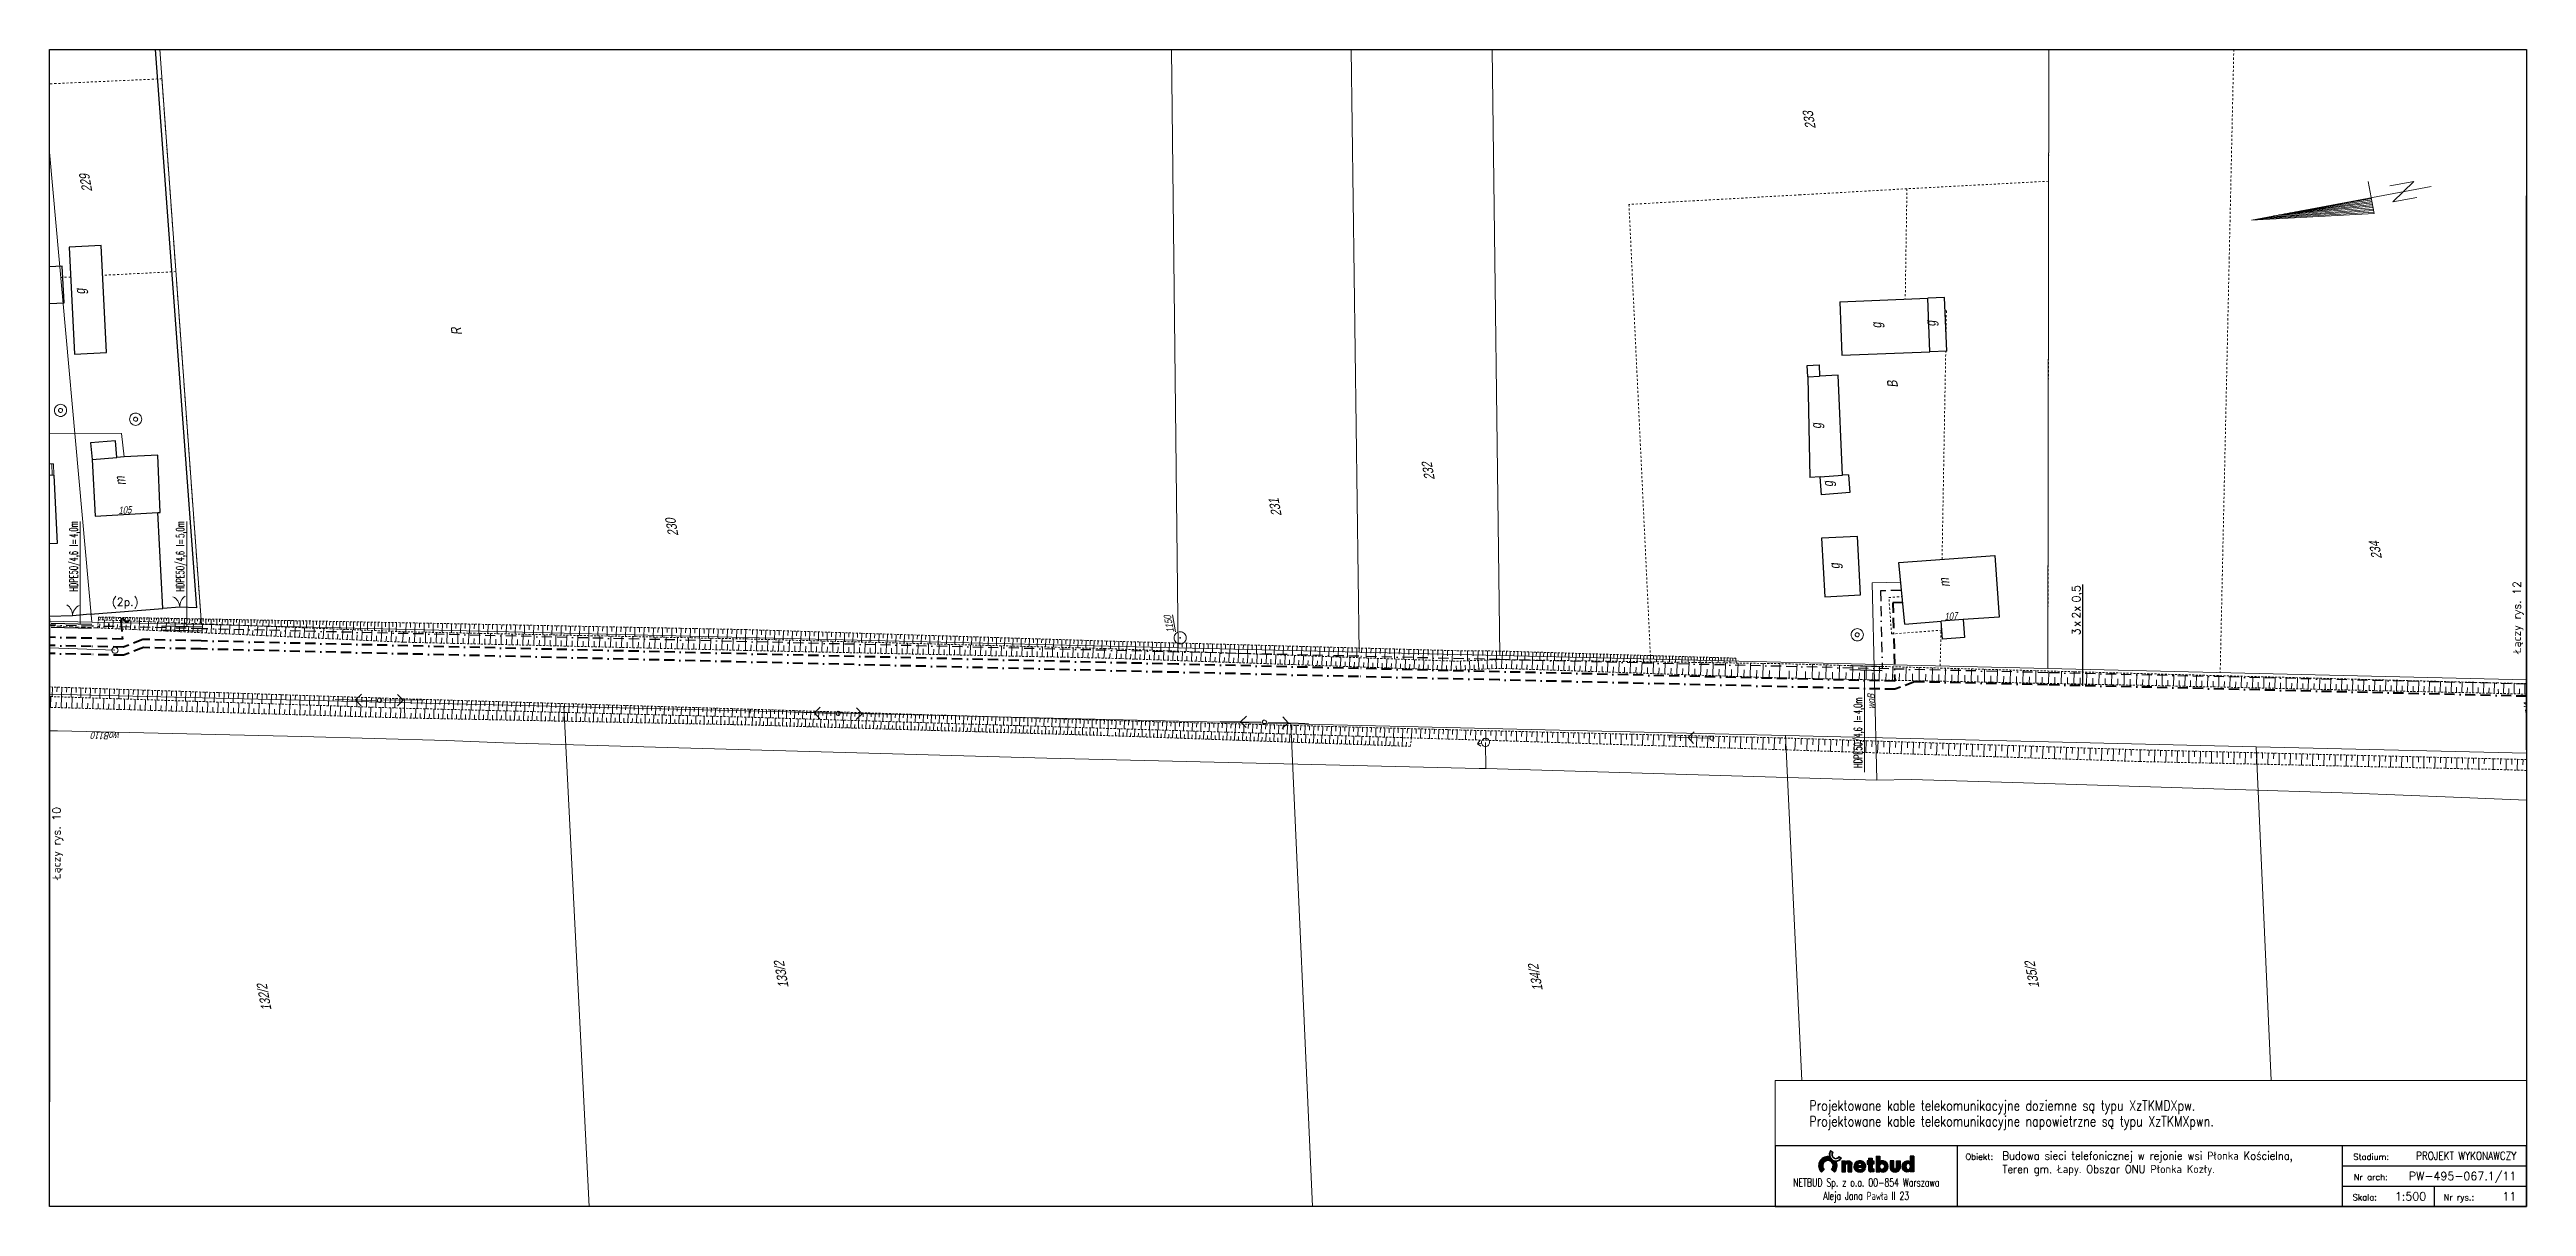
# Paper-space layout '11' of a CAD drawing. Header units: millimetres. Extents: x 14 to 624, y 3 to 288.
# The model-space entities are those that its viewports show. They can reach past a viewport. Long polylines and large blocks are cut down to what shows.
import ezdxf
from ezdxf.enums import TextEntityAlignment as Align
from ezdxf.lldxf.tags import DXFTag

# ---------------------------------------------------------------- set-up
doc = ezdxf.new("R2010")
doc.units = ezdxf.units.MM
doc.header["$MEASUREMENT"] = 0
for name, pattern in [('0', [0]), ('BORDER', [1.75, 0.5, -0.25, 0.5, -0.25, 0, -0.25]), ('BZN', [1, 0.5, -0.5]), ('GUZ', [1, 0.5, -0.5]), ('KOU', [1.5, 1, -0.5]), ('SCH', [0]), ('UPW', [0]), ('WSQ', [0.85, 0.5, -0.35])]:
    doc.linetypes.add(name, pattern=pattern)
doc.layers.get('0').update_dxf_attribs({"lineweight": 18})
for name, color, linetype, lineweight in [('EADTD_T_0', 7, '0', 18), ('EBTPO_L_6', 9, '0', 18), ('EBUOA_T_1', 251, '0', 25), ('EBUPO_L_6', 7, '0', 18), ('EBUPP_L_3', 6, '0', 25), ('EDZPD_L_0', 251, '0', 18), ('EDZTD_T_0', 7, '0', 25), ('EUZOU_T_0', 251, '0', 18), ('EUZPU_L_4', 251, 'GUZ', 18), ('SDRPK_L_1', 7, 'KOU', 18), ('SZNPM_T_0', 251, '0', 18), ('SZNPS_T_0', 7, '0', 18), ('SZOPO_T_0', 251, '0', 18), ('TEL kable doziemne proj.', 32, 'BORDER', 30), ('TEL rury', 6, 'Continuous', 30), ('TEL rury opis', 6, 'Continuous', 20), ('TES kable doziemne proj.', 4, 'BORDER', 40), ('TES złącza projektowane', 4, 'Continuous', 40), ('UEEPA_T_2', 251, '0', 18), ('UKKPA_T_4', 251, '0', 18), ('UKKPOR_L_0', 36, '0', 18), ('UWWOO_T_0', 251, '0', 18), ('UWWPA_T_0', 251, '0', 18), ('UWWPA_T_2', 251, '0', 18), ('UWWPO_L_0', 162, 'UPW', 18), ('WUKPS_L_1', 251, '0', 18), ('WUKPS_L_2', 251, '0', 18)]:
    doc.layers.add(name, color=color, linetype=linetype, lineweight=lineweight)
for name, color, linetype, lineweight, plot in [('Kanaliza', 36, 'DASHEDX2', 18, False), ('RYS layout', 7, 'Continuous', 30, False), ('viewport', 3, 'Continuous', 9, False)]:
    doc.layers.add(name, color=color, linetype=linetype, lineweight=lineweight, plot=plot)
for name, color, linetype in [('NR-RYS @ 1', 7, 'Continuous'), ('OPIS_KABLA', 30, 'Continuous'), ('RYS ramki', 7, 'Continuous'), ('RYS tabelki', 7, 'Continuous'), ('RYS tabelki - nr', 30, 'Continuous'), ('SZOPO_L_0', 251, 'BGS'), ('TES opisy kabli abon.', 30, 'Continuous'), ('TES opisy kabli rozdz.', 30, 'Continuous')]:
    doc.layers.add(name, color=color, linetype=linetype)
doc.styles.add('ROMANS', font='simplex.shx')
doc.styles.add('SIMPLEX', font='simplex.shx', dxfattribs={"width": 0.8, "height": 1.5})
doc.styles.get("Standard").update_dxf_attribs({"font": 'txt', "width": 0.8, "oblique": 15})
doc.linetypes.add('BGS', pattern='A,2.5,[133,ltypeshp.shx,S=0.2,R=0,X=0,Y=0],2.5', length=5)
tags = doc.linetypes.add('DASHEDX2', pattern=[38.1, 25.4, -12.7]).pattern_tags.tags
tags[6:7] = [DXFTag(74, 4), DXFTag(75, 0), DXFTag(340, '0'), DXFTag(46, 1.0), DXFTag(50, 0.0), DXFTag(44, 0.0), DXFTag(45, 0.0)]
tags[4:5] = [DXFTag(74, 4), DXFTag(75, 0), DXFTag(340, '0'), DXFTag(46, 1.0), DXFTag(50, 0.0), DXFTag(44, 0.0), DXFTag(45, 0.0)]

psp = doc.layouts.new('11')

# ---------------------------------------------------------------- texts
at = {"layer": 'OPIS_KABLA', "style": 'SIMPLEX', "width": 0.8}
for s, p in [('Projektowane kable telekomunikacyjne doziemne są typu XzTKMDXpw.', (447.77, 26.63)), ('Projektowane kable telekomunikacyjne napowietrzne są typu XzTKMXpwn.', (447.77, 22.76))]:
    psp.add_text(s, height=2.5, rotation=359.99984, dxfattribs=at).set_placement(p)

msp = doc.modelspace()

# ---------------------------------------------------------------- texts
at = {"layer": 'EADTD_T_0', "char_height": 1.8, "attachment_point": 8, "line_spacing_factor": 0.82}
for s, insert, rotation in [('105', (4850456.84, 5829428.34), 351.75074), ('103', (4850434.38, 5829425.33), 350.61134), ('107', (4850892.37, 5829313.31), 352.77624)]:
    msp.add_mtext(s, dxfattribs=dict(at, insert=insert, rotation=rotation))
at = {"layer": 'EBUOA_T_1', "char_height": 2.48, "attachment_point": 9, "rotation": 88.97724, "line_spacing_factor": 0.82}
for s, insert in [('g', (4850411.94, 5829527.38)), ('g', (4850444.02, 5829489.44)), ('g', (4850458.86, 5829484.77)), ('m', (4850432.48, 5829437.89)), ('m', (4850458.58, 5829437.49)), ('g', (4850890.76, 5829388.65)), ('g', (4850903.9, 5829386.43)), ('g', (4850871.31, 5829367.31)), ('g', (4850871.31, 5829352.73)), ('g', (4850868.89, 5829332.57)), ('m', (4850893.86, 5829323.62))]:
    msp.add_mtext(s, dxfattribs=dict(at, insert=insert))
at = {"layer": 'EDZTD_T_0', "char_height": 2.48, "attachment_point": 5, "rotation": 88.97724, "line_spacing_factor": 0.82}
for s, insert in [('228', (4850441.73, 5829522.54)), ('229', (4850463.58, 5829510.07)), ('233', (4850882.64, 5829440.86)), ('625/1', (4850425.74, 5829396.67)), ('230', (4850588.18, 5829398.25)), ('231', (4850734.76, 5829373.53)), ('232', (4850773.49, 5829374.76)), ('132/2', (4850466.77, 5829304.72)), ('234', (4850998.22, 5829309.32)), ('133/2', (4850592.7, 5829284.91)), ('625/1', (4851027.73, 5829261.98)), ('134/2', (4850774.57, 5829247.26)), ('135/2', (4850894.55, 5829223.63)), ('136/2', (4851027.21, 5829191.1))]:
    msp.add_mtext(s, dxfattribs=dict(at, insert=insert))
at = {"layer": 'EUZOU_T_0', "char_height": 2.5, "attachment_point": 5, "rotation": 88.97724, "line_spacing_factor": 0.82}
for s, insert in [('S', (4850445.05, 5829513.1)), ('R', (4850545.78, 5829456.06)), ('B', (4850889.8, 5829373))]:
    msp.add_mtext(s, dxfattribs=dict(at, insert=insert))
at = {"layer": 'NR-RYS @ 1', "color": 6, "style": 'ROMANS'}
for s, rotation, p in [('(2p.)', 348.53388, (4850452.56, 5829406.93)), ('Łączy rys. 11', 78.53388, (4850420.44, 5829352.45)), ('Łączy rys. 10', 78.53388, (4850424.51, 5829352.1)), ('Łączy rys. 12', 78.53388, (4851029.42, 5829286.19)), ('Łączy rys. 11', 78.53388, (4851033.34, 5829285.06))]:
    msp.add_text(s, height=1.98, rotation=rotation, dxfattribs=at).set_placement(p, align=Align.MIDDLE)
at = {"layer": 'SZNPM_T_0', "insert": (4850437.88, 5829535.13), "char_height": 1.8, "attachment_point": 3, "rotation": 88.97724, "line_spacing_factor": 0.82}
msp.add_mtext('{\\L403}\\P', dxfattribs=at)
at = {"layer": 'SZNPS_T_0', "insert": (4850704.29, 5829348.43), "char_height": 1.8, "attachment_point": 7, "rotation": 88.97724, "line_spacing_factor": 0.82}
msp.add_mtext('{\\L1150}', dxfattribs=at)
at = {"layer": 'UWWOO_T_0', "char_height": 1.8, "attachment_point": 8, "line_spacing_factor": 0.82}
for s, insert, rotation in [('woB', (4850413.99, 5829438.74), 77.70794), ('woB110', (4850441.53, 5829376.62), 167.24364), ('woB', (4850870.02, 5829297.36), 79.87244), ('woB160', (4851049.04, 5829235.32), 167.11544)]:
    msp.add_mtext(s, dxfattribs=dict(at, insert=insert, rotation=rotation))

# ---------------------------------------------------------------- blocks, each defined once
blk = doc.blocks.new('TABELKA-NB')
blk.add_hatch(color=7).paths.add_polyline_path([(-171.14, 9.14), (-170.44, 8.43, 0.309602), (-169.95, 10.96, -0.359683), (-171.85, 12.32, 0.701916), (-173.65, 8.42), (-172.95, 9.14, -2.418912)])
h = blk.add_hatch(color=7)
edge = h.paths.add_edge_path()
edge.add_line((-159.22, 11.01), (-159.22, 12.36))
edge.add_line((-159.22, 12.36), (-160.11, 12.36))
edge.add_line((-160.11, 12.36), (-160.11, 8.5))
edge.add_line((-160.11, 8.5), (-159.22, 8.5))
edge.add_line((-159.22, 8.5), (-159.22, 8.72))
edge.add_ellipse((-158.49, 9.86), major_axis=(0, 1.4), ratio=0.904585, start_angle=144.75721, end_angle=395.24279)
edge = h.paths.add_edge_path(flags=16)
edge.add_ellipse((-158.7, 9.86), major_axis=(0, 0.729), ratio=0.7731, start_angle=0, end_angle=360)
h = blk.add_hatch(color=7)
edge = h.paths.add_edge_path()
edge.add_line((-150.87, 12.36), (-151.75, 12.36))
edge.add_line((-151.75, 12.36), (-151.75, 11.01))
edge.add_ellipse((-152.48, 9.86), major_axis=(0, 1.4), ratio=0.904585, start_angle=-35.24279, end_angle=215.24279)
edge.add_line((-151.75, 8.72), (-151.75, 8.5))
edge.add_line((-151.75, 8.5), (-150.87, 8.5))
edge.add_line((-150.87, 8.5), (-150.87, 12.36))
edge = h.paths.add_edge_path(flags=16)
edge.add_ellipse((-152.28, 9.86), major_axis=(0, 0.729), ratio=0.7731, start_angle=0, end_angle=360, ccw=False)
h = blk.add_hatch(color=7)
edge = h.paths.add_edge_path()
edge.add_spline(control_points=[(-167.71, 10.08), (-167.71, 10.2), (-167.71, 10.43), (-167.35, 10.57), (-167.02, 10.42), (-167.02, 10.22), (-167.02, 10.15)], knot_values=[0, 0, 0, 0, 0.31784, 0.634784, 0.982228, 1.196696, 1.196696, 1.196696, 1.196696], degree=3, periodic=0)
edge.add_line((-167.02, 10.15), (-167.02, 8.5))
edge.add_line((-167.02, 8.5), (-166.13, 8.5))
edge.add_line((-166.13, 8.5), (-166.13, 10.34))
edge.add_spline(control_points=[(-166.13, 10.34), (-166.13, 10.45), (-166.13, 10.75), (-166.37, 11.1), (-166.8, 11.3), (-167.24, 11.28), (-167.59, 11.07), (-167.72, 10.91), (-167.78, 10.84)], knot_values=[0, 0, 0, 0, 0.342028, 0.881591, 1.168596, 1.742988, 2.104188, 2.361749, 2.361749, 2.361749, 2.361749], degree=3, periodic=0)
edge.add_line((-167.78, 10.84), (-167.78, 11.22))
edge.add_line((-167.78, 11.22), (-168.6, 11.22))
edge.add_line((-168.6, 11.22), (-168.6, 8.5))
edge.add_line((-168.6, 8.5), (-167.71, 8.5))
edge.add_line((-167.71, 8.5), (-167.71, 10.08))
h = blk.add_hatch(color=7)
edge = h.paths.add_edge_path()
edge.add_arc((-164.12, 9.67), 0.57, 181.13881, 334.36055)
edge.add_line((-163.6, 9.42), (-162.8, 9.26))
edge.add_ellipse((-164.15, 9.86), major_axis=(-1.48, 0), ratio=0.962713, start_angle=172.15087, end_angle=515.4903, ccw=False)
edge.add_line((-162.68, 9.66), (-164.69, 9.66))
h.paths.add_polyline_path([(-163.58, 10.09), (-164.72, 10.09, -0.952849)], flags=16)
h = blk.add_hatch(color=7)
edge = h.paths.add_edge_path()
edge.add_line((-161.12, 11.22), (-161.12, 11.92))
edge.add_line((-161.12, 11.92), (-162.01, 11.92))
edge.add_line((-162.01, 11.92), (-162.01, 11.22))
edge.add_line((-162.01, 11.22), (-162.33, 11.22))
edge.add_line((-162.33, 11.22), (-162.33, 10.46))
edge.add_line((-162.33, 10.46), (-162.01, 10.46))
edge.add_line((-162.01, 10.46), (-162.01, 9.07))
edge.add_spline(control_points=[(-162.01, 9.07), (-162.01, 9.01), (-161.99, 8.84), (-161.83, 8.55), (-161.58, 8.5), (-161.45, 8.5)], knot_values=[0, 0, 0, 0, 0.176852, 0.524045, 0.890102, 0.890102, 0.890102, 0.890102], degree=3, periodic=0)
edge.add_line((-161.45, 8.5), (-160.74, 8.5))
edge.add_line((-160.74, 8.5), (-160.74, 9.26))
edge.add_line((-160.74, 9.26), (-160.93, 9.26))
edge.add_spline(control_points=[(-160.93, 9.26), (-160.99, 9.26), (-161.11, 9.28), (-161.12, 9.4), (-161.12, 9.45)], knot_values=[0, 0, 0, 0, 0.165739, 0.306069, 0.306069, 0.306069, 0.306069], degree=3, periodic=0)
edge.add_line((-161.12, 9.45), (-161.12, 10.46))
edge.add_line((-161.12, 10.46), (-160.74, 10.46))
edge.add_line((-160.74, 10.46), (-160.74, 11.22))
edge.add_line((-160.74, 11.22), (-161.12, 11.22))
h = blk.add_hatch(color=7)
edge = h.paths.add_edge_path()
edge.add_line((-155.8, 11.22), (-156.69, 11.22))
edge.add_line((-156.69, 11.22), (-156.69, 9.39))
edge.add_spline(control_points=[(-156.69, 9.39), (-156.69, 8.88), (-155.49, 8.01), (-154.28, 8.88), (-154.28, 9.39)], knot_values=[0, 0, 0, 0, 1.525958, 3.058911, 3.058911, 3.058911, 3.058911], degree=3, periodic=0)
edge.add_line((-154.28, 9.39), (-154.28, 11.22))
edge.add_line((-154.28, 11.22), (-155.17, 11.22))
edge.add_line((-155.17, 11.22), (-155.17, 9.51))
edge.add_spline(control_points=[(-155.17, 9.51), (-155.17, 9.36), (-155.5, 8.99), (-155.8, 9.36), (-155.8, 9.51)], knot_values=[0, 0, 0, 0, 0.472662, 0.925079, 0.925079, 0.925079, 0.925079], degree=3, periodic=0)
edge.add_line((-155.8, 9.51), (-155.8, 11.22))
for p, q in [((-185, 15), (0, 15)), ((-185, 15), (-185, 0)), ((-140.18, 15), (-140.18, 0)), ((-45.37, 15), (-45.37, 0)), ((0, 0), (0, 15)), ((-45.37, 10), (0, 10)), ((-185, 0), (0, 0)), ((-45.37, 5), (0, 5)), ((-22.69, 5), (-22.69, 0))]:
    blk.add_line(p, q)
at = {"color": 7}
for p, q in [((-171.36, 13.77), (-170.79, 13.36)), ((-171.34, 13.66), (-170.91, 13.35)), ((-169.29, 12.3), (-168.72, 11.89)), ((-160.11, 12.36), (-159.22, 12.36)), ((-160.11, 12.36), (-160.11, 8.5)), ((-159.22, 12.36), (-159.22, 11.01)), ((-150.87, 12.36), (-151.75, 12.36)), ((-151.75, 12.36), (-151.75, 11.01)), ((-150.87, 12.36), (-150.87, 8.5)), ((-173.65, 8.42), (-172.95, 9.14)), ((-171.14, 9.14), (-170.44, 8.43)), ((-169.27, 12.18), (-168.83, 11.87)), ((-168.6, 11.22), (-167.78, 11.22)), ((-168.6, 11.22), (-168.6, 8.5)), ((-168.6, 8.5), (-167.71, 8.5)), ((-167.78, 11.22), (-167.78, 10.84)), ((-167.71, 8.5), (-167.71, 10.08)), ((-167.02, 8.5), (-167.02, 10.15)), ((-167.02, 8.5), (-166.13, 8.5)), ((-166.13, 8.5), (-166.13, 10.34)), ((-164.72, 10.09), (-163.58, 10.09)), ((-164.69, 9.66), (-162.68, 9.66)), ((-162.8, 9.26), (-163.6, 9.42)), ((-162.33, 11.22), (-162.33, 10.46)), ((-162.01, 11.22), (-162.33, 11.22)), ((-162.33, 10.46), (-162.01, 10.46)), ((-162.01, 11.92), (-161.12, 11.92)), ((-162.01, 11.92), (-162.01, 11.22)), ((-162.01, 10.46), (-162.01, 9.07)), ((-160.74, 8.5), (-161.45, 8.5)), ((-161.12, 11.92), (-161.12, 11.22)), ((-161.12, 11.22), (-160.74, 11.22)), ((-160.74, 10.46), (-161.12, 10.46)), ((-161.12, 10.46), (-161.12, 9.45)), ((-160.93, 9.26), (-160.74, 9.26)), ((-160.74, 11.22), (-160.74, 10.46)), ((-160.74, 9.26), (-160.74, 8.5)), ((-160.11, 8.5), (-159.22, 8.5)), ((-159.22, 8.5), (-159.22, 8.72)), ((-156.69, 11.22), (-156.69, 9.39)), ((-155.8, 11.22), (-156.69, 11.22)), ((-155.8, 9.51), (-155.8, 11.22)), ((-155.17, 11.22), (-154.28, 11.22)), ((-155.17, 9.51), (-155.17, 11.22)), ((-154.28, 11.22), (-154.28, 9.39)), ((-151.75, 8.5), (-151.75, 8.72)), ((-150.87, 8.5), (-151.75, 8.5))]:
    blk.add_line(p, q, dxfattribs=at)
blk.add_lwpolyline([(-166.13, 10.53), (-166.13, 10.53)], dxfattribs=at)
for centre, radius, start, end in [((-172.04, 10.04), 2.28, 85.03899, 225.30155), ((-170.08, 12.78), 1.83, 194.74836, 273.87953), ((-170.08, 12.78), 1.62, 142.49287, 326.75547), ((-170.08, 12.78), 1.54, 145.36045, 323.88789), ((-170.08, 12.78), 1, 145.75262, 323.49572), ((-170.08, 12.78), 0.922, 140.88056, 328.36778), ((-172.04, 10.04), 1.28, 314.86395, 225.02139), ((-172.04, 10.04), 2.28, 314.77848, 23.5889), ((-164.15, 10.06), 0.57, 2.76622, 177.23378), ((-164.12, 9.67), 0.57, 181.13881, 334.36055)]:
    blk.add_arc(centre, radius, start, end, dxfattribs=at)
for centre, major_axis, ratio, start_param, end_param in [((-164.15, 9.86), (-1.48, 0), 0.962713, 3.0046, 8.997003), ((-158.49, 9.86), (0, 1.4), 0.904585, 2.52649, 6.898288)]:
    blk.add_ellipse(centre, major_axis=major_axis, ratio=ratio, start_param=start_param, end_param=end_param, dxfattribs=at)
blk.add_ellipse((-158.7, 9.86), major_axis=(0, 0.729), ratio=0.7731, dxfattribs=at)
at = {"color": 7, "extrusion": (0, 0, -1)}
blk.add_ellipse((-152.48, 9.86), major_axis=(0, 1.4), ratio=0.904585, start_param=2.52649, end_param=6.898288, dxfattribs=at)
blk.add_ellipse((-152.28, 9.86), major_axis=(0, 0.729), ratio=0.7731, dxfattribs=at)
at = {"color": 7}
for points in [[(-167.78, 10.84), (-167.6, 11.03), (-167.29, 11.22), (-166.72, 11.25), (-166.46, 11.12), (-166.16, 10.68), (-166.13, 10.34)], [(-167.71, 10.08), (-167.65, 10.39), (-167.36, 10.52), (-167.05, 10.36), (-167.02, 10.15)]]:
    blk.add_spline(points, degree=3, dxfattribs=at)
for points, start_tangent, end_tangent in [([(-162.01, 9.07), (-161.99, 8.89), (-161.81, 8.6), (-161.45, 8.5)], (0, -1), (1, 0)), ([(-160.93, 9.26), (-161.09, 9.31), (-161.12, 9.45)], (-1, 0), (0, 1)), ([(-156.69, 9.39), (-155.49, 8.44), (-154.28, 9.39)], (0, -1), (0, 1)), ([(-155.8, 9.51), (-155.5, 9.18), (-155.17, 9.51)], (0, -1), (0, 1))]:
    blk.add_spline(points, degree=3, dxfattribs=dict(at, start_tangent=start_tangent, end_tangent=end_tangent))
at = {"style": 'ROMANS'}
blk.add_text('Obiekt:', height=1.5, dxfattribs=at).set_placement((-138.18, 11.51))
for s, p in [('Stadium:', (-38.25, 11.5)), ('Nr arch:', (-38.35, 6.5)), ('Skala:', (-39.83, 1.5)), ('Nr rys.:', (-16.64, 1.5))]:
    blk.add_text(s, height=1.5, dxfattribs=at).set_placement(p, align=Align.CENTER)
at = {"style": 'SIMPLEX', "width": 0.7}
for s, p in [('NETBUD Sp. z o.o. 00-854 Warszawa', (-162.59, 4.91)), ('Aleja Jana Pawła II 23', (-162.59, 1.61))]:
    blk.add_text(s, height=2, dxfattribs=at).set_placement(p, align=Align.CENTER)
at = {"style": 'SIMPLEX', "width": 0.9}
for tag, p in [('OBIEKT1', (-129.06, 11.51)), ('OBIEKT2', (-129.06, 8.21)), ('OBIEKT3', (-129.06, 4.91)), ('OBIEKT4', (-129.06, 1.61))]:
    blk.add_attdef(tag, p, '', height=2, dxfattribs=at)
at = {"style": 'SIMPLEX', "width": 0.8}
blk.add_attdef('STADIUM', text='', height=2, dxfattribs=at).set_placement((-2.5, 11.5), align=Align.RIGHT)
at = {"style": 'SIMPLEX'}
for tag, p in [('NR_ARCH', (-2.5, 6.5)), ('SKALA', (-24.69, 1.5))]:
    blk.add_attdef(tag, text='', height=2, dxfattribs=at).set_placement(p, align=Align.RIGHT)
at = {"layer": 'RYS tabelki - nr', "style": 'SIMPLEX'}
blk.add_attdef('RYS', text='', height=2, dxfattribs=at).set_placement((-2.5, 1.5), align=Align.RIGHT)
blk = doc.blocks.new('OSM')
at = {"color": 0}
blk.add_line((0, 0.375), (0, 0.875), dxfattribs=at)
blk.add_circle((0, 0), 0.375, dxfattribs=at)
blk = doc.blocks.new('OSP')
at = {"color": 0}
for radius in [0.75, 0.045]:
    blk.add_circle((0, 0), radius, dxfattribs=at)
blk = doc.blocks.new('BGB')
at = {"color": 0}
for centre, start, end in [((-1.5, 0.021), 0, 60.404), ((1.5, 0.021), 120, 180.404)]:
    blk.add_arc(centre, 1.5, start, end, dxfattribs=at)
blk = doc.blocks.new('PNN')
at = {"color": 0}
for p, q in [((0.4395, 0.01539), (5.4395, 0.01539)), ((2.9395, 0.01539), (2.2324, 0.72249)), ((2.9395, 0.01539), (2.2324, -0.69171))]:
    blk.add_line(p, q, dxfattribs=at)
blk = doc.blocks.new('LAT')
at = {"color": 0}
for p, q in [((-1.24191, 0.008155), (-0.74191, 0.008155)), ((0.00809, 0.758155), (0.00809, 1.258155)), ((0.75809, 0.008155), (1.25809, 0.008155)), ((0.00809, -0.741845), (0.00809, -1.241845))]:
    blk.add_line(p, q, dxfattribs=at)
blk = doc.blocks.new('SLS')
at = {"color": 0}
blk.add_circle((0, 0), 0.25, dxfattribs=at)
blk.add_circle((0, 0), 0.25, dxfattribs=at)
blk = doc.blocks.new('UKK')
at = {"color": 0}
blk.add_circle((0, 0), 0.375, dxfattribs=at)
blk = doc.blocks.new('STD')
at = {"color": 0}
for radius in [0.75, 0.25]:
    blk.add_circle((0, 0), radius, dxfattribs=at)
blk = doc.blocks.new('HYP')
at = {"color": 0}
for p, q in [((0, 1), (-0.35355, 0.64645)), ((0, 0.5), (0, 1)), ((0, 1), (0.35355, 0.64645))]:
    blk.add_line(p, q, dxfattribs=at)
blk.add_circle((0, 0), 0.5, dxfattribs=at)
blk = doc.blocks.new('RE-PP')
for centre, start, end in [((0, 0.25), 90, 270), ((0, 0.75), 270, 90)]:
    blk.add_arc(centre, 0.25, start, end)
blk = doc.blocks.new('KIER_PLN2')
for p, q in [((0.34, 24.46), (-1.66, -5.54)), ((0.34, 24.46), (-1.66, -5.54)), ((0.34, -20.54), (0.34, 24.46)), ((0.34, 23.09), (-1.47, -5.54)), ((0.34, 21.71), (-1.28, -5.54)), ((0.34, 20.34), (-1.09, -5.54)), ((0.34, 18.96), (-0.9, -5.54)), ((0.34, 17.59), (-0.71, -5.54)), ((0.34, 16.21), (-0.52, -5.54)), ((0.34, 14.84), (-0.33, -5.54)), ((0.34, 13.46), (-0.14, -5.54)), ((0.34, 12.09), (0.05, -5.54)), ((0.34, 10.71), (0.24, -5.54)), ((-1.66, -5.54), (2.34, -5.54)), ((-0.66, -16.54), (-0.66, -10.54)), ((-0.66, -10.54), (1.34, -16.54)), ((1.34, -16.54), (1.34, -10.54))]:
    blk.add_line(p, q)
blk = doc.blocks.new('OB')
at = {"style": 'ROMANS', "width": 0.6}
blk.add_text('l=', height=2, dxfattribs=at).set_placement((9.86, 0.18))
for tag, p in [('OB_TYP', (8.68, 0.18)), ('OB_SW', (11.54, -2.76))]:
    blk.add_attdef(tag, text='', height=2, dxfattribs=at).set_placement(p, align=Align.RIGHT)
blk.add_attdef('OB_DL', (11.91, 0.18), '', height=2, dxfattribs=at)
blk = doc.blocks.new('KB-IWP')
at = {"style": 'SIMPLEX'}
for p in [(-1.22, 0.25), (0.64, 0.25)]:
    blk.add_text('x', height=1, dxfattribs=at).set_placement(p, align=Align.RIGHT)
at = {"style": 'SIMPLEX', "flags": 1}
blk.add_attdef('TYP-KAB', text='', height=0.5, dxfattribs=at).set_placement((-6.02, 0.25), align=Align.RIGHT)
at = {"style": 'SIMPLEX'}
for tag, p in [('POJ-KAB', (-2.13, 0.25)), ('DL-KAB', (-0.62, -1.25))]:
    blk.add_attdef(tag, text='', height=1, dxfattribs=at).set_placement(p, align=Align.RIGHT)
for tag, p in [('KONS-KAB', (-0.52, 0.25)), ('SR-ZYL', (2.12, 0.25)), ('SEP', (-0.02, -1.25))]:
    blk.add_attdef(tag, text='', height=1, dxfattribs=at).set_placement(p, align=Align.CENTER)
at = {"style": 'SIMPLEX', "flags": 1}
blk.add_attdef('REJ-SZAF', (6.39, 0.25), '', height=0.5, dxfattribs=at)
at = {"style": 'SIMPLEX'}
blk.add_attdef('DL-MON', (0.7, -1.25), '', height=1, dxfattribs=at)

# ---------------------------------------------------------------- linework, layer by layer
at = {"layer": 'EBTPO_L_6', "linetype": 'SCH'}
for p, q in [((4850435.62, 5829441.98), (4850436.15, 5829445.09)), ((4850435.62, 5829441.98), (4850441.58, 5829441.13)), ((4850436.15, 5829445.09), (4850442.07, 5829443.9)), ((4850436.93, 5829444.94), (4850436.41, 5829441.87)), ((4850437.73, 5829444.78), (4850437.21, 5829441.75)), ((4850438.5, 5829444.63), (4850437.99, 5829441.64)), ((4850439.3, 5829444.47), (4850438.79, 5829441.52)), ((4850440.08, 5829444.32), (4850439.59, 5829441.41)), ((4850440.86, 5829444.15), (4850440.36, 5829441.29)), ((4850441.65, 5829443.99), (4850441.16, 5829441.2)), ((4850441.58, 5829441.13), (4850442.07, 5829443.9))]:
    msp.add_line(p, q, dxfattribs=at)
at = {"layer": 'EBUPO_L_6', "linetype": 'BZN'}
for p, q in [((4850877.34, 5829312.85), (4850878.48, 5829321.78)), ((4850878.48, 5829321.78), (4850881.77, 5829321.36)), ((4850889.68, 5829311.29), (4850877.34, 5829312.85))]:
    msp.add_line(p, q, dxfattribs=at)
at = {"layer": 'EBUPP_L_3', "linetype": '0'}
for p, q in [((4850396.22, 5829535.36), (4850428.25, 5829531.29)), ((4850428.25, 5829531.29), (4850426.22, 5829515.24)), ((4850394.17, 5829519.29), (4850419.76, 5829516.05)), ((4850419.76, 5829516.05), (4850419.24, 5829512.08)), ((4850419.76, 5829516.05), (4850425.04, 5829515.4)), ((4850424.53, 5829511.41), (4850425.04, 5829515.4)), ((4850426.22, 5829515.24), (4850425.04, 5829515.4)), ((4850419.24, 5829512.08), (4850424.53, 5829511.41)), ((4850434.25, 5829494.09), (4850432.91, 5829485.17)), ((4850453.82, 5829491.18), (4850434.25, 5829494.09)), ((4850456.45, 5829495.44), (4850452.49, 5829469.34)), ((4850452.5, 5829482.26), (4850453.82, 5829491.18)), ((4850464.23, 5829494.26), (4850456.45, 5829495.44)), ((4850460.29, 5829468.16), (4850464.23, 5829494.26)), ((4850432.91, 5829485.17), (4850452.5, 5829482.26)), ((4850452.49, 5829469.34), (4850460.29, 5829468.16)), ((4850426.79, 5829457.38), (4850424.8, 5829443.53)), ((4850426.79, 5829457.38), (4850431.96, 5829456.63)), ((4850431.96, 5829456.63), (4850430.77, 5829448.35)), ((4850388.54, 5829450.58), (4850404.31, 5829447.5)), ((4850404.31, 5829447.5), (4850400.76, 5829429.34)), ((4850429.97, 5829442.8), (4850430.77, 5829448.35)), ((4850436.57, 5829447.5), (4850430.77, 5829448.35)), ((4850436.57, 5829447.5), (4850435.62, 5829441.98)), ((4850452.03, 5829447.13), (4850451.58, 5829443.07)), ((4850458.14, 5829446.44), (4850452.03, 5829447.13)), ((4850422.45, 5829427.21), (4850424.8, 5829443.53)), ((4850429.97, 5829442.8), (4850424.8, 5829443.53)), ((4850429.97, 5829442.8), (4850435.62, 5829441.98)), ((4850435.78, 5829441.96), (4850435.62, 5829441.98)), ((4850441.58, 5829441.13), (4850435.78, 5829441.96)), ((4850441.58, 5829441.13), (4850439, 5829424.46)), ((4850451.58, 5829443.07), (4850449.55, 5829429.23)), ((4850451.58, 5829443.07), (4850457.67, 5829442.37)), ((4850457.67, 5829442.37), (4850458.14, 5829446.44)), ((4850459.42, 5829442.15), (4850457.67, 5829442.37)), ((4850467.64, 5829440.91), (4850459.42, 5829442.15)), ((4850465.41, 5829426.93), (4850467.64, 5829440.91)), ((4850449.55, 5829429.23), (4850464.83, 5829427.02)), ((4850429.06, 5829426.11), (4850422.45, 5829427.21)), ((4850439, 5829424.46), (4850432.78, 5829425.49)), ((4850464.83, 5829427.02), (4850465.41, 5829426.93)), ((4850881.12, 5829395.6), (4850879.01, 5829382.56)), ((4850881.12, 5829395.6), (4850902.54, 5829392.14)), ((4850900.43, 5829379.09), (4850902.54, 5829392.14)), ((4850906.61, 5829391.46), (4850902.54, 5829392.14)), ((4850904.52, 5829378.42), (4850906.61, 5829391.46)), ((4850869.7, 5829379.06), (4850870.15, 5829381.81)), ((4850870.15, 5829381.81), (4850873, 5829381.34)), ((4850873, 5829381.34), (4850872.55, 5829378.59)), ((4850879.01, 5829382.56), (4850900.43, 5829379.09)), ((4850869.7, 5829379.06), (4850865.26, 5829354.6)), ((4850869.7, 5829379.06), (4850872.55, 5829378.59)), ((4850877.1, 5829377.91), (4850872.55, 5829378.59)), ((4850873.29, 5829353.57), (4850877.1, 5829377.91)), ((4850904.52, 5829378.42), (4850900.43, 5829379.09)), ((4850867.8, 5829354.27), (4850865.26, 5829354.6)), ((4850867.26, 5829349.88), (4850867.8, 5829354.27)), ((4850874.17, 5829349.02), (4850867.26, 5829349.88)), ((4850867.8, 5829354.27), (4850873.29, 5829353.57)), ((4850874.72, 5829353.39), (4850873.29, 5829353.57)), ((4850874.72, 5829353.39), (4850874.17, 5829349.02)), ((4850865.15, 5829339.36), (4850863.04, 5829325.11)), ((4850873.89, 5829338.06), (4850865.15, 5829339.36)), ((4850871.78, 5829323.82), (4850873.89, 5829338.06)), ((4850863.04, 5829325.11), (4850871.78, 5829323.82)), ((4850881.07, 5829314.59), (4850882.64, 5829329.76)), ((4850882.64, 5829329.76), (4850906.07, 5829326.72)), ((4850906.07, 5829326.72), (4850904.12, 5829311.68)), ((4850881.07, 5829314.59), (4850889.95, 5829313.47)), ((4850889.4, 5829309.1), (4850889.95, 5829313.47)), ((4850895.36, 5829312.79), (4850889.95, 5829313.47)), ((4850895.36, 5829312.79), (4850894.8, 5829308.42)), ((4850904.12, 5829311.68), (4850895.36, 5829312.79)), ((4850894.8, 5829308.42), (4850889.4, 5829309.1))]:
    msp.add_line(p, q, dxfattribs=at)
at = {"layer": 'EDZPD_L_0', "linetype": '0'}
for p, q in [((4850441.35, 5829574.46), (4850436.78, 5829538.81)), ((4850455.12, 5829571.67), (4850450.67, 5829537.03)), ((4850436.78, 5829538.81), (4850381.84, 5829545.86)), ((4850436.78, 5829538.81), (4850420.15, 5829409.17)), ((4850487.96, 5829538.73), (4850469.87, 5829397.84)), ((4850458.2, 5829536.07), (4850443.54, 5829403.83)), ((4850450.67, 5829537.03), (4850458.2, 5829536.07)), ((4850732.13, 5829489.2), (4850704.44, 5829344.41)), ((4850775.52, 5829480.4), (4850747.91, 5829334.51)), ((4850809.59, 5829473.49), (4850781.72, 5829326.82)), ((4850943.92, 5829446.24), (4850913.38, 5829296.83)), ((4850420.15, 5829409.17), (4850366.14, 5829421.46)), ((4850443.54, 5829403.83), (4850420.15, 5829409.17)), ((4850553.32, 5829360.37), (4850381.83, 5829399.41)), ((4850469.87, 5829397.84), (4850443.54, 5829403.83)), ((4850704.44, 5829344.41), (4850469.87, 5829397.84)), ((4851058, 5829386.37), (4851034.53, 5829269.24)), ((4850553.32, 5829360.37), (4850534.95, 5829238.39)), ((4850727.94, 5829320.6), (4850553.32, 5829360.37)), ((4850747.91, 5829334.51), (4850704.44, 5829344.41)), ((4850781.72, 5829326.82), (4850747.91, 5829334.51)), ((4850913.38, 5829296.83), (4850781.72, 5829326.82)), ((4850709.53, 5829202.98), (4850727.94, 5829320.6)), ((4850846.81, 5829293.52), (4850727.94, 5829320.6)), ((4851034.53, 5829269.24), (4850913.38, 5829296.83)), ((4850846.81, 5829293.52), (4850829.06, 5829178.73)), ((4850959.85, 5829267.77), (4850846.81, 5829293.52)), ((4850942.26, 5829155.77), (4850959.85, 5829267.77)), ((4851122.59, 5829230.72), (4850959.85, 5829267.77)), ((4851083.99, 5829257.98), (4851034.53, 5829269.24))]:
    msp.add_line(p, q, dxfattribs=at)
at = {"layer": 'EUZPU_L_4', "linetype": 'GUZ'}
for p, q in [((4850436.78, 5829538.81), (4850381.84, 5829545.86)), ((4850436.78, 5829538.81), (4850430.77, 5829491.91)), ((4850450.67, 5829537.03), (4850436.78, 5829538.81)), ((4850458.2, 5829536.07), (4850450.67, 5829537.03)), ((4850487.04, 5829531.56), (4850458.2, 5829536.07)), ((4850483.88, 5829506.89), (4850487.04, 5829531.56)), ((4850480.98, 5829484.32), (4850483.88, 5829506.89)), ((4850430.77, 5829491.91), (4850433.86, 5829491.44)), ((4850452.93, 5829488.54), (4850453.41, 5829488.47)), ((4850455.34, 5829488.17), (4850453.41, 5829488.47)), ((4850480.98, 5829484.32), (4850463.14, 5829487.02)), ((4850469.87, 5829397.84), (4850480.98, 5829484.32)), ((4850937.42, 5829414.46), (4850943.92, 5829446.24)), ((4850988.56, 5829437.19), (4850977.28, 5829387.22)), ((4850834.99, 5829429.41), (4850817.95, 5829318.58)), ((4850876.77, 5829423.34), (4850834.99, 5829429.41)), ((4850902.85, 5829419.58), (4850876.77, 5829423.34)), ((4850902.85, 5829419.58), (4850897.04, 5829393.02)), ((4850937.42, 5829414.46), (4850902.85, 5829419.58)), ((4850913.38, 5829296.83), (4850937.42, 5829414.46)), ((4850906.39, 5829388.15), (4850905.24, 5829382.97)), ((4850906.39, 5829388.15), (4850906.09, 5829388.23)), ((4850977.28, 5829387.22), (4850954.76, 5829287.41)), ((4850893.18, 5829328.39), (4850904.26, 5829378.46)), ((4850887.5, 5829302.73), (4850889.95, 5829313.47))]:
    msp.add_line(p, q, dxfattribs=at)
at = {"layer": 'Kanaliza', "ltscale": 0.1}
msp.add_line((4850428.21, 5829426.25), (4850424.43, 5829402.36), dxfattribs=at)
at = {"layer": 'RYS layout'}
for points in [[(4850409.84, 5829290.05), (4849812.01, 5829411.31), (4849868.67, 5829690.63), (4850466.49, 5829569.37)], [(4851002.54, 5829143.55), (4850404.72, 5829264.81), (4850461.37, 5829544.12), (4851059.2, 5829422.86)], [(4851593.21, 5828987.01), (4850995.39, 5829108.27), (4851052.04, 5829387.58), (4851649.87, 5829266.32)]]:
    msp.add_lwpolyline(points, close=True, dxfattribs=at)
at = {"layer": 'SDRPK_L_1', "linetype": 'KOU'}
for p, q in [((4850423.8, 5829407.36), (4850367.55, 5829420.75)), ((4850444.63, 5829402.15), (4850423.8, 5829407.36))]:
    msp.add_line(p, q, dxfattribs=at)
at = {"layer": 'SZOPO_L_0', "linetype": 'BGS'}
for p, q in [((4850469.57, 5829402.09), (4850487.74, 5829544.89)), ((4850461.37, 5829403.61), (4850464.83, 5829427.02)), ((4850424.42, 5829408.91), (4850367.57, 5829421.91)), ((4850439.18, 5829406.29), (4850424.42, 5829408.91)), ((4850443.55, 5829405.79), (4850439.18, 5829406.29)), ((4850443.55, 5829405.79), (4850461.37, 5829403.61)), ((4850465.53, 5829403.12), (4850461.37, 5829403.61)), ((4850469.57, 5829402.09), (4850465.53, 5829403.12))]:
    msp.add_line(p, q, dxfattribs=at)
at = {"layer": 'TEL kable doziemne proj.', "ltscale": 5}
for p, q in [((4850423.44, 5829427.05), (4850421, 5829407.95)), ((4850447.58, 5829402.91), (4850447.47, 5829401.91)), ((4850876.77, 5829323.8), (4850873.4, 5829304.91)), ((4850881.79, 5829322.91), (4850876.77, 5829323.8))]:
    msp.add_line(p, q, dxfattribs=at)
msp.add_lwpolyline([(4851083.77, 5829257), (4851034.31, 5829268.27), (4850913.16, 5829295.85), (4850781.49, 5829325.85), (4850747.69, 5829333.53), (4850704.21, 5829343.43), (4850469.65, 5829396.87), (4850443.31, 5829402.86), (4850419.92, 5829408.2), (4850365.92, 5829420.48)], dxfattribs=at)
at = {"layer": 'TEL rury'}
for p, q in [((4850403.68, 5829411.38), (4850411.48, 5829409.6)), ((4850403.9, 5829412.35), (4850411.7, 5829410.58)), ((4850420.89, 5829407.46), (4850428.67, 5829405.64)), ((4850421.11, 5829408.44), (4850428.9, 5829406.61)), ((4850433.45, 5829404.59), (4850443.2, 5829402.37)), ((4850433.68, 5829405.57), (4850443.43, 5829403.34)), ((4850459.99, 5829398.55), (4850469.74, 5829396.33)), ((4850460.22, 5829399.52), (4850469.97, 5829397.31)), ((4850873.51, 5829305.4), (4850865.71, 5829307.18)), ((4850873.29, 5829304.42), (4850865.49, 5829306.2))]:
    msp.add_line(p, q, dxfattribs=at)
at = {"layer": 'TEL rury opis'}
for p, q in [((4850406.69, 5829411.72), (4850411.54, 5829435.63)), ((4850428.1, 5829406.8), (4850433.06, 5829431.27)), ((4850440.66, 5829403.97), (4850445.68, 5829428.71)), ((4850466.28, 5829398.15), (4850471.42, 5829423.49)), ((4850864.06, 5829280.8), (4850869.05, 5829305.39))]:
    msp.add_line(p, q, dxfattribs=at)
at = {"layer": 'TES kable doziemne proj.', "ltscale": 5}
msp.add_line((4850881.62, 5829319.89), (4850879.2, 5829320.32), dxfattribs=at)
for points in [[(4851249.18, 5829216.24), (4851154.39, 5829237.84), (4851083.11, 5829254.08), (4851033.64, 5829265.34), (4850912.49, 5829292.93), (4850880.58, 5829300.2), (4850875.45, 5829299.32), (4850780.38, 5829320.97), (4850746.58, 5829328.66), (4850703.1, 5829338.56), (4850468.54, 5829391.99), (4850454.73, 5829395.13), (4850449.6, 5829394.25), (4850441.76, 5829396.03), (4850428.31, 5829399.1), (4850423.19, 5829398.22), (4850386.41, 5829406.59), (4850381.27, 5829405.71), (4850363.48, 5829409.76), (4850336.18, 5829415.96), (4850135.32, 5829461.71), (4850132.2, 5829473.69)], [(4850426.4, 5829426.55), (4850423.56, 5829404.29), (4850387.21, 5829412.56), (4850382.08, 5829411.68), (4850364.81, 5829415.61), (4850337.51, 5829421.81), (4850133.62, 5829468.25)], [(4850423.26, 5829402.31), (4850386.9, 5829410.58), (4850381.77, 5829409.7), (4850364.36, 5829413.66), (4850337.07, 5829419.86), (4850134.18, 5829466.07)], [(4850879.2, 5829320.32), (4850875.8, 5829301.29), (4850780.83, 5829322.92), (4850747.02, 5829330.61), (4850703.55, 5829340.51), (4850468.98, 5829393.94), (4850455.03, 5829397.12), (4850449.89, 5829396.23), (4850442.2, 5829397.98), (4850428.36, 5829401.14), (4850423.25, 5829400.26), (4850387.02, 5829408.5), (4850381.88, 5829407.62), (4850363.92, 5829411.71), (4850336.63, 5829417.91), (4850134.75, 5829463.89)], [(4850450.57, 5829402.57), (4850450.08, 5829398.24), (4850442.65, 5829399.93), (4850428.42, 5829403.18), (4850423.3, 5829402.3), (4850423.26, 5829402.31)]]:
    msp.add_lwpolyline(points, dxfattribs=at)
at = {"layer": 'TES opisy kabli rozdz.'}
msp.add_line((4850925.82, 5829315.48), (4850920.86, 5829291.02), dxfattribs=at)
at = {"layer": 'UKKPOR_L_0', "linetype": '0'}
for p, q in [((4850424.31, 5829401.61), (4850353.14, 5829417.31)), ((4850447.75, 5829395.9), (4850424.31, 5829401.61))]:
    msp.add_line(p, q, dxfattribs=at)
at = {"layer": 'UWWPO_L_0', "linetype": 'UPW'}
for p, q in [((4850390.79, 5829462.26), (4850417.89, 5829456.64)), ((4850417.89, 5829456.64), (4850402.88, 5829387.75)), ((4850441.37, 5829451.78), (4850417.89, 5829456.64)), ((4850441.37, 5829451.78), (4850440.38, 5829444.25)), ((4850459.97, 5829447.93), (4850441.37, 5829451.78)), ((4850459.97, 5829447.93), (4850459.42, 5829442.15)), ((4850402.36, 5829385.48), (4850367.03, 5829394.34)), ((4850402.36, 5829385.48), (4850402.88, 5829387.75)), ((4850429.91, 5829379.25), (4850402.36, 5829385.48)), ((4850488.63, 5829365.96), (4850429.91, 5829379.25)), ((4850523.37, 5829357.84), (4850488.63, 5829365.96)), ((4850536.97, 5829354.54), (4850523.37, 5829357.84)), ((4850579.06, 5829344.76), (4850536.97, 5829354.54)), ((4850667.35, 5829324.26), (4850579.06, 5829344.76)), ((4850866.6, 5829278.26), (4850875.16, 5829326.12)), ((4850875.16, 5829326.12), (4850882.08, 5829324.89)), ((4850771.25, 5829300.59), (4850667.35, 5829324.26)), ((4850774.03, 5829306.56), (4850772.86, 5829300.2)), ((4850771.25, 5829300.59), (4850772.86, 5829300.2)), ((4850866.6, 5829278.26), (4850772.86, 5829300.2)), ((4850874.94, 5829276.77), (4850866.6, 5829278.26)), ((4850899.36, 5829271.01), (4850874.94, 5829276.77)), ((4850922.19, 5829265.65), (4850899.36, 5829271.01)), ((4850950.13, 5829259.05), (4850922.19, 5829265.65)), ((4850980.89, 5829251.84), (4850950.13, 5829259.05)), ((4851004.95, 5829245.91), (4850980.89, 5829251.84)), ((4851034.16, 5829238.72), (4851004.95, 5829245.91)), ((4851070.94, 5829230.31), (4851034.16, 5829238.72))]:
    msp.add_line(p, q, dxfattribs=at)
at = {"layer": 'WUKPS_L_1', "linetype": '0'}
for p, q in [((4850445.93, 5829404.61), (4850445.84, 5829404.27)), ((4850446.45, 5829404.5), (4850446.3, 5829403.8)), ((4850446.99, 5829404.39), (4850446.9, 5829404.03)), ((4850447.52, 5829404.26), (4850447.35, 5829403.54)), ((4850448.06, 5829404.15), (4850447.98, 5829403.77)), ((4850448.6, 5829404.02), (4850448.43, 5829403.28)), ((4850445.14, 5829402.02), (4850445.38, 5829403)), ((4850446.18, 5829401.76), (4850446.67, 5829403.72)), ((4850447.23, 5829401.51), (4850447.47, 5829402.48)), ((4850448.27, 5829401.23), (4850448.77, 5829403.2)), ((4850449.14, 5829403.91), (4850449.05, 5829403.53)), ((4850449.33, 5829400.97), (4850449.58, 5829401.96)), ((4850449.68, 5829403.78), (4850449.5, 5829403.03)), ((4850450.21, 5829403.65), (4850450.13, 5829403.27)), ((4850450.38, 5829400.71), (4850450.88, 5829402.68)), ((4850450.77, 5829403.54), (4850450.6, 5829402.77)), ((4850451.33, 5829403.41), (4850451.24, 5829403.01)), ((4850451.44, 5829400.45), (4850451.67, 5829401.45)), ((4850451.89, 5829403.28), (4850451.69, 5829402.49)), ((4850452.43, 5829403.17), (4850452.34, 5829402.75)), ((4850452.49, 5829400.17), (4850452.99, 5829402.18)), ((4850453, 5829403.04), (4850452.81, 5829402.23)), ((4850453.56, 5829402.91), (4850453.47, 5829402.49)), ((4850453.55, 5829399.91), (4850453.79, 5829400.91)), ((4850454.12, 5829402.78), (4850453.94, 5829401.95)), ((4850454.7, 5829402.67), (4850454.59, 5829402.23)), ((4850454.6, 5829399.63), (4850455.1, 5829401.67)), ((4850455.27, 5829402.54), (4850455.08, 5829401.67)), ((4850455.66, 5829399.37), (4850455.92, 5829400.39)), ((4850455.83, 5829402.41), (4850455.74, 5829401.97)), ((4850456.41, 5829402.28), (4850456.21, 5829401.39)), ((4850456.71, 5829399.12), (4850457.23, 5829401.15)), ((4850457.01, 5829402.15), (4850456.9, 5829401.69)), ((4850457.59, 5829402.02), (4850457.37, 5829401.1)), ((4850457.79, 5829398.84), (4850458.05, 5829399.85)), ((4850458.16, 5829401.89), (4850458.06, 5829401.43)), ((4850458.76, 5829401.76), (4850458.54, 5829400.82)), ((4850458.84, 5829398.58), (4850459.36, 5829400.61)), ((4850459.36, 5829401.63), (4850459.25, 5829401.15)), ((4850459.94, 5829401.5), (4850459.74, 5829400.52)), ((4850459.92, 5829398.3), (4850460.18, 5829399.33)), ((4850460.53, 5829401.37), (4850460.43, 5829400.87)), ((4850461.15, 5829401.24), (4850460.93, 5829400.24)), ((4850461, 5829398.04), (4850461.51, 5829400.09)), ((4850461.75, 5829401.09), (4850461.64, 5829400.59)), ((4850462.05, 5829397.76), (4850462.33, 5829398.8)), ((4850462.35, 5829400.96), (4850462.13, 5829399.94)), ((4850462.97, 5829400.82), (4850462.86, 5829400.31)), ((4850463.13, 5829397.5), (4850463.66, 5829399.57)), ((4850463.58, 5829400.69), (4850463.34, 5829399.64)), ((4850464.2, 5829400.54), (4850464.09, 5829400.02)), ((4850464.2, 5829397.22), (4850464.48, 5829398.26)), ((4850464.82, 5829400.41), (4850464.58, 5829399.36)), ((4850465.3, 5829396.94), (4850465.81, 5829399.05)), ((4850465.44, 5829400.28), (4850465.33, 5829399.74)), ((4850466.07, 5829400.13), (4850465.83, 5829399.03)), ((4850466.69, 5829400), (4850466.58, 5829399.44)), ((4850467.33, 5829399.85), (4850467.09, 5829398.73)), ((4850467.45, 5829396.4), (4850467.98, 5829398.51)), ((4850467.97, 5829399.72), (4850467.84, 5829399.14)), ((4850468.6, 5829399.56), (4850468.34, 5829398.43)), ((4850469.24, 5829399.43), (4850469.11, 5829398.85)), ((4850469.62, 5829395.87), (4850470.16, 5829398)), ((4850469.9, 5829399.28), (4850469.64, 5829398.11)), ((4850470.54, 5829399.13), (4850470.41, 5829398.55)), ((4850471.19, 5829399), (4850470.93, 5829397.8)), ((4850471.85, 5829398.85), (4850471.72, 5829398.25)), ((4850472.51, 5829398.69), (4850472.25, 5829397.48)), ((4850473.17, 5829398.54), (4850473.04, 5829397.92)), ((4850473.84, 5829398.41), (4850473.56, 5829397.15)), ((4850474.5, 5829398.26), (4850474.37, 5829397.62)), ((4850475.18, 5829398.11), (4850474.9, 5829396.83)), ((4850475.86, 5829397.95), (4850475.7, 5829397.32)), ((4850401.84, 5829396.55), (4850401.6, 5829395.42)), ((4850402.21, 5829391.39), (4850402.77, 5829393.98)), ((4850402.98, 5829396.31), (4850402.49, 5829394.04)), ((4850403.46, 5829391.11), (4850403.75, 5829392.4)), ((4850404.09, 5829396.07), (4850403.85, 5829394.94)), ((4850404.74, 5829390.84), (4850405.3, 5829393.43)), ((4850405.23, 5829395.83), (4850404.75, 5829393.54)), ((4850405.99, 5829390.56), (4850406.28, 5829391.86)), ((4850406.36, 5829395.59), (4850406.1, 5829394.44)), ((4850407.48, 5829395.35), (4850407, 5829393.06)), ((4850407.27, 5829390.28), (4850407.83, 5829392.89)), ((4850408.61, 5829395.11), (4850408.37, 5829393.96)), ((4850409.73, 5829394.87), (4850409.25, 5829392.58)), ((4850409.8, 5829389.71), (4850410.39, 5829392.32)), ((4850410.87, 5829394.61), (4850410.63, 5829393.48)), ((4850412, 5829394.37), (4850411.5, 5829392.08)), ((4850413.14, 5829394.13), (4850412.88, 5829393)), ((4850414.25, 5829393.89), (4850413.77, 5829391.6)), ((4850415.39, 5829393.65), (4850415.15, 5829392.5)), ((4850416.53, 5829393.41), (4850416.02, 5829391.1)), ((4850417.66, 5829393.17), (4850417.4, 5829392.02)), ((4850418.8, 5829392.93), (4850418.3, 5829390.62)), ((4850420.51, 5829392.54), (4850420.23, 5829391.39)), ((4850421.67, 5829392.26), (4850421.1, 5829389.97)), ((4850422.8, 5829392), (4850422.52, 5829390.84)), ((4850466.37, 5829396.68), (4850466.63, 5829397.74)), ((4850468.54, 5829396.12), (4850468.8, 5829397.2)), ((4850470.71, 5829395.59), (4850470.97, 5829396.66)), ((4850471.81, 5829395.31), (4850472.35, 5829397.46)), ((4850472.88, 5829395.03), (4850473.16, 5829396.1)), ((4850473.98, 5829394.77), (4850474.54, 5829396.92)), ((4850475.07, 5829394.49), (4850475.35, 5829395.56)), ((4850476.19, 5829394.21), (4850476.73, 5829396.38)), ((4850476.53, 5829397.8), (4850476.25, 5829396.51)), ((4850477.21, 5829397.65), (4850477.08, 5829396.99)), ((4850477.28, 5829393.93), (4850477.56, 5829395.02)), ((4850477.91, 5829397.5), (4850477.6, 5829396.16)), ((4850478.38, 5829393.65), (4850478.94, 5829395.84)), ((4850478.59, 5829397.35), (4850478.45, 5829396.67)), ((4850479.28, 5829397.19), (4850478.98, 5829395.84)), ((4850479.49, 5829393.37), (4850479.77, 5829394.46)), ((4850479.98, 5829397.04), (4850479.83, 5829396.34)), ((4850480.68, 5829396.89), (4850480.37, 5829395.49)), ((4850480.59, 5829393.09), (4850481.15, 5829395.3)), ((4850481.39, 5829396.71), (4850481.22, 5829396.02)), ((4850481.71, 5829392.81), (4850481.99, 5829393.92)), ((4850482.09, 5829396.56), (4850481.79, 5829395.15)), ((4850482.81, 5829396.41), (4850482.66, 5829395.69)), ((4850482.82, 5829392.53), (4850483.38, 5829394.76)), ((4850483.53, 5829396.26), (4850483.2, 5829394.8)), ((4850483.94, 5829392.25), (4850484.22, 5829393.36)), ((4850484.24, 5829396.08), (4850484.07, 5829395.37)), ((4850484.96, 5829395.93), (4850484.64, 5829394.46)), ((4850485.05, 5829391.97), (4850485.61, 5829394.22)), ((4850485.68, 5829395.76), (4850485.53, 5829395.02)), ((4850486.42, 5829395.61), (4850486.09, 5829394.11)), ((4850486.17, 5829391.69), (4850486.45, 5829392.82)), ((4850487.15, 5829395.43), (4850486.98, 5829394.67)), ((4850487.28, 5829391.41), (4850487.86, 5829393.66)), ((4850487.89, 5829395.28), (4850487.54, 5829393.74)), ((4850488.42, 5829391.13), (4850488.7, 5829392.26)), ((4850488.63, 5829395.11), (4850488.45, 5829394.33)), ((4850489.36, 5829394.95), (4850489.02, 5829393.38)), ((4850489.53, 5829390.85), (4850490.11, 5829393.12)), ((4850490.12, 5829394.78), (4850489.95, 5829393.98)), ((4850490.88, 5829394.61), (4850490.51, 5829393.01)), ((4850491.62, 5829394.45), (4850491.44, 5829393.64)), ((4850491.78, 5829390.27), (4850492.36, 5829392.58)), ((4850492.39, 5829394.28), (4850492.02, 5829392.64)), ((4850493.15, 5829394.1), (4850492.98, 5829393.29)), ((4850493.91, 5829393.93), (4850493.54, 5829392.28)), ((4850494.05, 5829389.71), (4850494.63, 5829392.02)), ((4850494.68, 5829393.76), (4850494.51, 5829392.92)), ((4850495.46, 5829393.58), (4850495.09, 5829391.91)), ((4850496.24, 5829393.41), (4850496.04, 5829392.57)), ((4850497.02, 5829393.24), (4850496.64, 5829391.52)), ((4850497.81, 5829393.06), (4850497.62, 5829392.2)), ((4850498.61, 5829392.89), (4850498.22, 5829391.13)), ((4850499.39, 5829392.71), (4850499.19, 5829391.84)), ((4850500.2, 5829392.54), (4850499.79, 5829390.75)), ((4850501, 5829392.36), (4850500.8, 5829391.47)), ((4850501.8, 5829392.17), (4850501.4, 5829390.36)), ((4850502.61, 5829392), (4850502.42, 5829391.08)), ((4850503.43, 5829391.82), (4850503.02, 5829389.97)), ((4850408.52, 5829389.99), (4850408.83, 5829391.31)), ((4850411.07, 5829389.43), (4850411.36, 5829390.74)), ((4850412.35, 5829389.15), (4850412.94, 5829391.78)), ((4850413.62, 5829388.86), (4850413.91, 5829390.18)), ((4850414.9, 5829388.58), (4850415.49, 5829391.23)), ((4850416.17, 5829388.3), (4850416.46, 5829389.63)), ((4850417.73, 5829387.97), (4850418.3, 5829390.62)), ((4850418.43, 5829387.82), (4850417.73, 5829387.97)), ((4850420.48, 5829387.32), (4850420.78, 5829388.66)), ((4850421.75, 5829387.04), (4850422.38, 5829389.67)), ((4850423.03, 5829386.74), (4850423.35, 5829388.05)), ((4850423.96, 5829391.72), (4850423.4, 5829389.43)), ((4850424.32, 5829386.43), (4850424.93, 5829389.06)), ((4850425.09, 5829391.46), (4850424.83, 5829390.3)), ((4850425.6, 5829386.13), (4850425.9, 5829387.44)), ((4850426.25, 5829391.18), (4850425.71, 5829388.87)), ((4850426.87, 5829385.83), (4850427.48, 5829388.46)), ((4850427.38, 5829390.9), (4850427.12, 5829389.76)), ((4850428.54, 5829390.64), (4850428, 5829388.33)), ((4850428.13, 5829385.54), (4850428.45, 5829386.84)), ((4850429.4, 5829385.24), (4850430.01, 5829387.85)), ((4850429.67, 5829390.36), (4850429.41, 5829389.2)), ((4850430.83, 5829390.08), (4850430.29, 5829387.79)), ((4850430.68, 5829384.94), (4850430.98, 5829386.25)), ((4850431.96, 5829389.82), (4850431.7, 5829388.66)), ((4850431.95, 5829384.66), (4850432.56, 5829387.25)), ((4850433.12, 5829389.54), (4850432.58, 5829387.24)), ((4850434.27, 5829389.27), (4850433.99, 5829388.12)), ((4850434.48, 5829384.05), (4850435.09, 5829386.64)), ((4850435.41, 5829388.99), (4850434.87, 5829386.7)), ((4850436.56, 5829388.71), (4850436.28, 5829387.58)), ((4850437.01, 5829383.47), (4850437.62, 5829386.03)), ((4850437.7, 5829388.45), (4850437.16, 5829386.14)), ((4850438.84, 5829388.17), (4850438.58, 5829387.04)), ((4850439.99, 5829387.91), (4850439.45, 5829385.6)), ((4850441.13, 5829387.63), (4850440.87, 5829386.48)), ((4850442.28, 5829387.35), (4850441.74, 5829385.06)), ((4850443.42, 5829387.09), (4850443.16, 5829385.94)), ((4850444.57, 5829386.81), (4850444.03, 5829384.52)), ((4850445.71, 5829386.55), (4850445.45, 5829385.39)), ((4850446.86, 5829386.27), (4850446.3, 5829383.98)), ((4850448, 5829385.99), (4850447.74, 5829384.85)), ((4850449.15, 5829385.73), (4850448.59, 5829383.44)), ((4850490.67, 5829390.55), (4850490.95, 5829391.7)), ((4850492.92, 5829389.99), (4850493.2, 5829391.14)), ((4850495.19, 5829389.41), (4850495.47, 5829390.58)), ((4850496.32, 5829389.13), (4850496.9, 5829391.46)), ((4850497.46, 5829388.85), (4850497.76, 5829390.02)), ((4850498.59, 5829388.55), (4850499.19, 5829390.9)), ((4850499.75, 5829388.27), (4850500.05, 5829389.44)), ((4850500.88, 5829387.99), (4850501.48, 5829390.34)), ((4850502.04, 5829387.69), (4850502.34, 5829388.88)), ((4850503.19, 5829387.4), (4850503.79, 5829389.77)), ((4850504.25, 5829391.63), (4850504.05, 5829390.71)), ((4850504.35, 5829387.1), (4850504.65, 5829388.3)), ((4850505.06, 5829391.45), (4850504.65, 5829389.58)), ((4850505.5, 5829386.82), (4850506.1, 5829389.21)), ((4850505.9, 5829391.26), (4850505.68, 5829390.32)), ((4850506.74, 5829391.08), (4850506.3, 5829389.17)), ((4850506.66, 5829386.52), (4850506.96, 5829387.74)), ((4850507.57, 5829390.89), (4850507.36, 5829389.93)), ((4850507.81, 5829386.24), (4850508.42, 5829388.65)), ((4850508.41, 5829390.71), (4850507.98, 5829388.76)), ((4850508.97, 5829385.94), (4850509.27, 5829387.16)), ((4850509.25, 5829390.52), (4850509.03, 5829389.54)), ((4850510.11, 5829390.32), (4850509.67, 5829388.35)), ((4850510.12, 5829385.66), (4850510.75, 5829388.09)), ((4850510.96, 5829390.15), (4850510.74, 5829389.15)), ((4850511.3, 5829385.36), (4850511.6, 5829386.57)), ((4850511.82, 5829389.95), (4850511.36, 5829387.94)), ((4850512.68, 5829389.76), (4850512.46, 5829388.74)), ((4850512.47, 5829385.06), (4850513.08, 5829387.51)), ((4850513.55, 5829389.56), (4850513.1, 5829387.51)), ((4850513.63, 5829384.78), (4850513.95, 5829385.99)), ((4850514.41, 5829389.36), (4850514.19, 5829388.33)), ((4850514.8, 5829384.48), (4850515.43, 5829386.95)), ((4850515.29, 5829389.17), (4850514.83, 5829387.1)), ((4850516.16, 5829388.97), (4850515.94, 5829387.94)), ((4850517.06, 5829388.78), (4850516.58, 5829386.67)), ((4850517.57, 5829383.77), (4850518.29, 5829386.25)), ((4850517.94, 5829388.58), (4850517.7, 5829387.51)), ((4850518.49, 5829386.19), (4850518.29, 5829386.25)), ((4850519.35, 5829388.28), (4850518.85, 5829386.1)), ((4850520.43, 5829388.04), (4850520.19, 5829386.94)), ((4850521.52, 5829387.78), (4850521.04, 5829385.63)), ((4850522.62, 5829387.54), (4850522.38, 5829386.46)), ((4850523.71, 5829387.3), (4850523.23, 5829385.13)), ((4850524.81, 5829387.06), (4850524.57, 5829385.96)), ((4850525.9, 5829386.8), (4850525.41, 5829384.63)), ((4850527, 5829386.56), (4850526.76, 5829385.48)), ((4850528.1, 5829386.32), (4850527.6, 5829384.15)), ((4850529.19, 5829386.08), (4850528.93, 5829384.98)), ((4850530.29, 5829385.82), (4850529.79, 5829383.65)), ((4850433.23, 5829384.35), (4850433.53, 5829385.65)), ((4850435.76, 5829383.75), (4850436.06, 5829385.04)), ((4850438.29, 5829383.16), (4850438.59, 5829384.46)), ((4850439.54, 5829382.86), (4850440.15, 5829385.45)), ((4850440.82, 5829382.58), (4850441.1, 5829383.85)), ((4850442.07, 5829382.27), (4850442.68, 5829384.84)), ((4850443.33, 5829381.99), (4850443.63, 5829383.27)), ((4850444.58, 5829381.69), (4850445.19, 5829384.24)), ((4850445.84, 5829381.39), (4850446.14, 5829382.66)), ((4850447.11, 5829381.1), (4850447.7, 5829383.65)), ((4850448.37, 5829380.8), (4850448.65, 5829382.08)), ((4850449.62, 5829380.52), (4850450.21, 5829383.05)), ((4850450.29, 5829385.45), (4850450.01, 5829384.31)), ((4850450.86, 5829380.22), (4850451.16, 5829381.49)), ((4850451.42, 5829385.19), (4850450.88, 5829382.9)), ((4850452.11, 5829379.94), (4850452.72, 5829382.46)), ((4850452.58, 5829384.91), (4850452.3, 5829383.77)), ((4850453.71, 5829384.63), (4850453.17, 5829382.34)), ((4850453.37, 5829379.63), (4850453.67, 5829380.89)), ((4850454.87, 5829384.37), (4850454.59, 5829383.21)), ((4850454.62, 5829379.35), (4850455.21, 5829381.86)), ((4850456.01, 5829384.09), (4850455.46, 5829381.8)), ((4850455.88, 5829379.05), (4850456.16, 5829380.3)), ((4850457.14, 5829383.83), (4850456.88, 5829382.67)), ((4850457.11, 5829378.77), (4850457.7, 5829381.28)), ((4850458.3, 5829383.55), (4850457.76, 5829381.25)), ((4850458.37, 5829378.46), (4850458.65, 5829379.72)), ((4850459.43, 5829383.28), (4850459.17, 5829382.13)), ((4850459.6, 5829378.18), (4850460.19, 5829380.67)), ((4850460.57, 5829383), (4850460.03, 5829380.71)), ((4850461.72, 5829382.72), (4850461.44, 5829381.59)), ((4850462.09, 5829377.6), (4850462.68, 5829380.09)), ((4850462.86, 5829382.46), (4850462.32, 5829380.17)), ((4850464.01, 5829382.18), (4850463.73, 5829381.05)), ((4850465.15, 5829381.92), (4850464.61, 5829379.63)), ((4850466.28, 5829381.64), (4850466.02, 5829380.51)), ((4850467.44, 5829381.38), (4850466.88, 5829379.09)), ((4850468.57, 5829381.1), (4850468.29, 5829379.97)), ((4850469.71, 5829380.82), (4850469.17, 5829378.55)), ((4850470.84, 5829380.56), (4850470.58, 5829379.43)), ((4850472, 5829380.28), (4850471.46, 5829378.01)), ((4850473.14, 5829380.02), (4850472.85, 5829378.86)), ((4850474.27, 5829379.74), (4850473.73, 5829377.47)), ((4850515.98, 5829384.18), (4850516.3, 5829385.41)), ((4850518.13, 5829383.64), (4850517.57, 5829383.77)), ((4850519.18, 5829383.4), (4850519.47, 5829384.65)), ((4850520.46, 5829383.1), (4850521.04, 5829385.63)), ((4850521.75, 5829382.81), (4850522.04, 5829384.07)), ((4850523.05, 5829382.51), (4850523.61, 5829385.04)), ((4850524.34, 5829382.23), (4850524.63, 5829383.48)), ((4850525.64, 5829381.92), (4850526.2, 5829384.45)), ((4850526.93, 5829381.62), (4850527.22, 5829382.89)), ((4850528.23, 5829381.34), (4850528.79, 5829383.87)), ((4850529.52, 5829381.03), (4850529.81, 5829382.31)), ((4850530.82, 5829380.75), (4850531.38, 5829383.3)), ((4850531.38, 5829385.58), (4850531.12, 5829384.49)), ((4850532.48, 5829385.34), (4850531.98, 5829383.15)), ((4850532.11, 5829380.45), (4850532.4, 5829381.72)), ((4850533.58, 5829385.08), (4850533.32, 5829384.01)), ((4850533.41, 5829380.14), (4850533.99, 5829382.71)), ((4850534.67, 5829384.84), (4850534.17, 5829382.67)), ((4850534.7, 5829379.86), (4850535.01, 5829381.14)), ((4850535.77, 5829384.6), (4850535.53, 5829383.51)), ((4850536.02, 5829379.56), (4850536.58, 5829382.13)), ((4850536.86, 5829384.36), (4850536.36, 5829382.17)), ((4850537.31, 5829379.25), (4850537.6, 5829380.55)), ((4850537.96, 5829384.1), (4850537.72, 5829383.01)), ((4850539.05, 5829383.86), (4850538.58, 5829381.67)), ((4850538.61, 5829378.97), (4850539.19, 5829381.54)), ((4850540.15, 5829383.62), (4850539.91, 5829382.53)), ((4850539.92, 5829378.67), (4850540.21, 5829379.96)), ((4850541.25, 5829383.36), (4850540.77, 5829381.19)), ((4850541.22, 5829378.36), (4850541.8, 5829380.95)), ((4850542.34, 5829383.12), (4850542.1, 5829382.03)), ((4850543.46, 5829382.88), (4850542.96, 5829380.69)), ((4850543.83, 5829377.78), (4850544.43, 5829380.37)), ((4850544.55, 5829382.63), (4850544.31, 5829381.53)), ((4850545.65, 5829382.39), (4850545.15, 5829380.19)), ((4850546.46, 5829377.17), (4850547.04, 5829379.78)), ((4850546.75, 5829382.15), (4850546.51, 5829381.05)), ((4850547.84, 5829381.89), (4850547.36, 5829379.69)), ((4850548.96, 5829381.65), (4850548.7, 5829380.55)), ((4850550.05, 5829381.41), (4850549.55, 5829379.2)), ((4850551.15, 5829381.15), (4850550.91, 5829380.05)), ((4850552.26, 5829380.91), (4850551.76, 5829378.72)), ((4850553.36, 5829380.67), (4850553.12, 5829379.57)), ((4850554.46, 5829380.41), (4850553.98, 5829378.22)), ((4850555.57, 5829380.17), (4850555.31, 5829379.07)), ((4850556.67, 5829379.93), (4850556.17, 5829377.72)), ((4850557.76, 5829379.67), (4850557.52, 5829378.57)), ((4850460.86, 5829377.88), (4850461.14, 5829379.13)), ((4850463.35, 5829377.29), (4850463.63, 5829378.55)), ((4850464.58, 5829377.01), (4850465.17, 5829379.5)), ((4850465.82, 5829376.73), (4850466.12, 5829377.96)), ((4850467.07, 5829376.43), (4850467.63, 5829378.92)), ((4850468.31, 5829376.15), (4850468.59, 5829377.38)), ((4850469.54, 5829375.84), (4850470.12, 5829378.31)), ((4850470.78, 5829375.56), (4850471.06, 5829376.8)), ((4850472.01, 5829375.28), (4850472.59, 5829377.73)), ((4850473.25, 5829374.98), (4850473.53, 5829376.21)), ((4850474.48, 5829374.69), (4850475.04, 5829377.15)), ((4850475.43, 5829379.48), (4850475.15, 5829378.32)), ((4850475.72, 5829374.41), (4850476, 5829375.63)), ((4850476.56, 5829379.2), (4850476.02, 5829376.93)), ((4850476.93, 5829374.11), (4850477.51, 5829376.56)), ((4850477.7, 5829378.92), (4850477.44, 5829377.78)), ((4850478.17, 5829373.83), (4850478.45, 5829375.04)), ((4850478.83, 5829378.66), (4850478.29, 5829376.39)), ((4850479.4, 5829373.55), (4850479.96, 5829375.98)), ((4850479.99, 5829378.38), (4850479.71, 5829377.24)), ((4850481.12, 5829378.12), (4850480.58, 5829375.83)), ((4850480.64, 5829373.26), (4850480.92, 5829374.48)), ((4850481.85, 5829372.96), (4850482.41, 5829375.39)), ((4850482.26, 5829377.84), (4850482, 5829376.7)), ((4850483.39, 5829377.58), (4850482.85, 5829375.29)), ((4850483.09, 5829372.68), (4850483.37, 5829373.9)), ((4850484.55, 5829377.3), (4850484.27, 5829376.16)), ((4850484.3, 5829372.4), (4850484.86, 5829374.81)), ((4850485.68, 5829377.04), (4850485.14, 5829374.74)), ((4850486.82, 5829376.75), (4850486.56, 5829375.62)), ((4850486.75, 5829371.82), (4850487.31, 5829374.23)), ((4850487.95, 5829376.49), (4850487.41, 5829374.2)), ((4850489.11, 5829376.21), (4850488.83, 5829375.08)), ((4850489.2, 5829371.25), (4850489.76, 5829373.66)), ((4850490.25, 5829375.93), (4850489.7, 5829373.66)), ((4850491.38, 5829375.67), (4850491.1, 5829374.54)), ((4850492.52, 5829375.39), (4850491.98, 5829373.12)), ((4850493.65, 5829375.13), (4850493.39, 5829374)), ((4850494.79, 5829374.85), (4850494.25, 5829372.58)), ((4850495.94, 5829374.59), (4850495.66, 5829373.46)), ((4850497.08, 5829374.31), (4850496.54, 5829372.04)), ((4850498.21, 5829374.05), (4850497.93, 5829372.92)), ((4850499.35, 5829373.77), (4850498.81, 5829371.5)), ((4850500.48, 5829373.51), (4850500.22, 5829372.38)), ((4850542.53, 5829378.06), (4850542.81, 5829379.36)), ((4850545.14, 5829377.47), (4850545.44, 5829378.77)), ((4850547.75, 5829376.87), (4850548.05, 5829378.18)), ((4850549.07, 5829376.58), (4850549.67, 5829379.17)), ((4850550.38, 5829376.28), (4850550.68, 5829377.58)), ((4850551.7, 5829375.98), (4850552.28, 5829378.59)), ((4850553.01, 5829375.67), (4850553.31, 5829376.99)), ((4850554.33, 5829375.37), (4850554.91, 5829378)), ((4850555.64, 5829375.09), (4850555.94, 5829376.38)), ((4850556.96, 5829374.78), (4850557.56, 5829377.41)), ((4850558.27, 5829374.48), (4850558.57, 5829375.79)), ((4850558.88, 5829379.43), (4850558.38, 5829377.22)), ((4850559.58, 5829374.18), (4850560.19, 5829376.81)), ((4850559.97, 5829379.19), (4850559.73, 5829378.07)), ((4850561.09, 5829378.93), (4850560.59, 5829376.72)), ((4850560.9, 5829373.87), (4850561.2, 5829375.19)), ((4850562.19, 5829378.69), (4850561.95, 5829377.57)), ((4850562.23, 5829373.57), (4850562.84, 5829376.22)), ((4850563.3, 5829378.43), (4850562.8, 5829376.22)), ((4850563.55, 5829373.26), (4850563.85, 5829374.6)), ((4850564.4, 5829378.19), (4850564.16, 5829377.09)), ((4850564.86, 5829372.98), (4850565.47, 5829375.63)), ((4850565.51, 5829377.95), (4850565.01, 5829375.74)), ((4850566.2, 5829372.68), (4850566.5, 5829373.99)), ((4850566.61, 5829377.69), (4850566.37, 5829376.59)), ((4850567.72, 5829377.45), (4850567.23, 5829375.24)), ((4850567.51, 5829372.37), (4850568.12, 5829375.02)), ((4850568.82, 5829377.21), (4850568.58, 5829376.1)), ((4850569.94, 5829376.95), (4850569.44, 5829374.74)), ((4850570.16, 5829371.77), (4850570.79, 5829374.44)), ((4850571.03, 5829376.71), (4850570.79, 5829375.6)), ((4850572.15, 5829376.45), (4850571.65, 5829374.24)), ((4850572.83, 5829371.16), (4850573.44, 5829373.83)), ((4850573.26, 5829376.21), (4850573, 5829375.1)), ((4850574.36, 5829375.97), (4850573.86, 5829373.74)), ((4850575.47, 5829375.71), (4850575.21, 5829374.6)), ((4850576.57, 5829375.47), (4850576.09, 5829373.24)), ((4850577.69, 5829375.21), (4850577.45, 5829374.1)), ((4850578.8, 5829374.97), (4850578.3, 5829372.74)), ((4850579.92, 5829374.71), (4850579.66, 5829373.6)), ((4850581.01, 5829374.47), (4850580.51, 5829372.24)), ((4850582.13, 5829374.23), (4850581.89, 5829373.12)), ((4850583.25, 5829373.97), (4850582.75, 5829371.74)), ((4850584.36, 5829373.73), (4850584.1, 5829372.62)), ((4850485.54, 5829372.12), (4850485.82, 5829373.31)), ((4850487.97, 5829371.53), (4850488.25, 5829372.75)), ((4850490.42, 5829370.97), (4850490.7, 5829372.16)), ((4850491.63, 5829370.69), (4850492.19, 5829373.08)), ((4850492.85, 5829370.41), (4850493.13, 5829371.6)), ((4850494.06, 5829370.1), (4850494.62, 5829372.49)), ((4850495.28, 5829369.82), (4850495.56, 5829371.02)), ((4850496.49, 5829369.54), (4850497.05, 5829371.93)), ((4850497.71, 5829369.26), (4850497.99, 5829370.45)), ((4850498.92, 5829368.98), (4850499.46, 5829371.35)), ((4850500.14, 5829368.7), (4850500.4, 5829369.87)), ((4850501.62, 5829373.23), (4850501.08, 5829370.96)), ((4850501.33, 5829368.41), (4850501.89, 5829370.76)), ((4850502.77, 5829372.97), (4850502.49, 5829371.83)), ((4850502.55, 5829368.13), (4850502.83, 5829369.31)), ((4850503.91, 5829372.69), (4850503.37, 5829370.42)), ((4850503.76, 5829367.85), (4850504.31, 5829370.2)), ((4850505.05, 5829372.43), (4850504.76, 5829371.29)), ((4850504.96, 5829367.57), (4850505.24, 5829368.74)), ((4850506.18, 5829372.15), (4850505.64, 5829369.88)), ((4850506.17, 5829367.29), (4850506.72, 5829369.62)), ((4850507.32, 5829371.87), (4850507.06, 5829370.75)), ((4850507.37, 5829367.01), (4850507.65, 5829368.16)), ((4850508.45, 5829371.61), (4850507.91, 5829369.34)), ((4850508.58, 5829366.72), (4850509.13, 5829369.06)), ((4850509.59, 5829371.33), (4850509.33, 5829370.21)), ((4850509.78, 5829366.44), (4850510.06, 5829367.6)), ((4850510.72, 5829371.07), (4850510.18, 5829368.8)), ((4850510.97, 5829366.16), (4850511.54, 5829368.49)), ((4850511.86, 5829370.79), (4850511.6, 5829369.67)), ((4850512.99, 5829370.53), (4850512.47, 5829368.26)), ((4850513.38, 5829365.6), (4850513.93, 5829367.91)), ((4850514.15, 5829370.25), (4850513.87, 5829369.13)), ((4850514.36, 5829365.36), (4850514.8, 5829367.71)), ((4850514.36, 5829365.36), (4850514.8, 5829367.71)), ((4850515.28, 5829369.99), (4850514.8, 5829367.71)), ((4850515.28, 5829369.99), (4850514.8, 5829367.71)), ((4850516.84, 5829369.62), (4850516.64, 5829368.42)), ((4850518.35, 5829369.25), (4850517.83, 5829367)), ((4850519.45, 5829369.01), (4850519.19, 5829367.88)), ((4850520.54, 5829368.75), (4850520, 5829366.5)), ((4850521.62, 5829368.49), (4850521.36, 5829367.38)), ((4850522.69, 5829368.25), (4850522.17, 5829366)), ((4850523.79, 5829367.99), (4850523.53, 5829366.88)), ((4850524.86, 5829367.73), (4850524.34, 5829365.5)), ((4850525.94, 5829367.48), (4850525.68, 5829366.38)), ((4850568.85, 5829372.07), (4850569.15, 5829373.4)), ((4850571.5, 5829371.46), (4850571.8, 5829372.8)), ((4850574.17, 5829370.85), (4850574.47, 5829372.19)), ((4850575.48, 5829370.55), (4850576.11, 5829373.24)), ((4850576.82, 5829370.25), (4850577.12, 5829371.58)), ((4850578.15, 5829369.94), (4850578.76, 5829372.63)), ((4850579.49, 5829369.64), (4850579.79, 5829370.99)), ((4850580.82, 5829369.34), (4850581.43, 5829372.03)), ((4850582.16, 5829369.03), (4850582.46, 5829370.39)), ((4850583.49, 5829368.73), (4850584.12, 5829371.44)), ((4850584.83, 5829368.42), (4850585.13, 5829369.78)), ((4850585.46, 5829373.47), (4850584.96, 5829371.24)), ((4850586.16, 5829368.12), (4850586.79, 5829370.83)), ((4850586.57, 5829373.23), (4850586.33, 5829372.12)), ((4850587.69, 5829372.97), (4850587.19, 5829370.74)), ((4850587.52, 5829367.82), (4850587.82, 5829369.17)), ((4850588.8, 5829372.73), (4850588.54, 5829371.62)), ((4850588.85, 5829367.49), (4850589.48, 5829370.22)), ((4850589.92, 5829372.47), (4850589.42, 5829370.24)), ((4850590.19, 5829367.19), (4850590.51, 5829368.56)), ((4850591.04, 5829372.23), (4850590.78, 5829371.12)), ((4850591.54, 5829366.88), (4850592.15, 5829369.61)), ((4850592.15, 5829371.99), (4850591.63, 5829369.74)), ((4850592.87, 5829366.58), (4850593.18, 5829367.96)), ((4850593.27, 5829371.73), (4850593.01, 5829370.62)), ((4850594.36, 5829371.49), (4850593.86, 5829369.24)), ((4850594.23, 5829366.28), (4850594.84, 5829369.03)), ((4850595.48, 5829371.23), (4850595.24, 5829370.12)), ((4850596.59, 5829370.99), (4850596.09, 5829368.74)), ((4850596.92, 5829365.67), (4850597.55, 5829368.42)), ((4850597.71, 5829370.73), (4850597.47, 5829369.62)), ((4850598.83, 5829370.49), (4850598.33, 5829368.24)), ((4850599.94, 5829370.23), (4850599.7, 5829369.12)), ((4850599.93, 5829364.97), (4850600.52, 5829367.74)), ((4850601.06, 5829369.99), (4850600.52, 5829367.74)), ((4850600.99, 5829367.64), (4850600.52, 5829367.74)), ((4850602.65, 5829369.61), (4850602.39, 5829368.49)), ((4850603.73, 5829369.37), (4850603.19, 5829367.14)), ((4850604.78, 5829369.11), (4850604.52, 5829367.99)), ((4850605.84, 5829368.87), (4850605.32, 5829366.64)), ((4850606.89, 5829368.61), (4850606.63, 5829367.49)), ((4850607.97, 5829368.35), (4850607.43, 5829366.14)), ((4850609.02, 5829368.11), (4850608.76, 5829367)), ((4850610.08, 5829367.85), (4850609.56, 5829365.66)), ((4850611.14, 5829367.61), (4850610.88, 5829366.52)), ((4850512.19, 5829365.88), (4850512.45, 5829367.04)), ((4850515.87, 5829365.03), (4850516.14, 5829366.19)), ((4850516.97, 5829364.77), (4850517.49, 5829367.09)), ((4850518.07, 5829364.54), (4850518.33, 5829365.69)), ((4850519.16, 5829364.3), (4850519.68, 5829366.59)), ((4850520.26, 5829364.04), (4850520.52, 5829365.19)), ((4850521.35, 5829363.8), (4850521.85, 5829366.09)), ((4850522.45, 5829363.56), (4850522.69, 5829364.69)), ((4850523.53, 5829363.32), (4850524.05, 5829365.57)), ((4850524.62, 5829363.06), (4850524.88, 5829364.19)), ((4850525.72, 5829362.82), (4850526.22, 5829365.07)), ((4850527.04, 5829367.24), (4850526.52, 5829365)), ((4850526.79, 5829362.58), (4850527.05, 5829363.69)), ((4850528.11, 5829366.98), (4850527.85, 5829365.86)), ((4850527.89, 5829362.34), (4850528.39, 5829364.57)), ((4850529.19, 5829366.72), (4850528.67, 5829364.51)), ((4850528.96, 5829362.08), (4850529.22, 5829363.22)), ((4850530.26, 5829366.48), (4850530, 5829365.36)), ((4850530.04, 5829361.84), (4850530.54, 5829364.07)), ((4850531.34, 5829366.22), (4850530.82, 5829364.03)), ((4850531.14, 5829361.6), (4850531.38, 5829362.72)), ((4850532.41, 5829365.96), (4850532.15, 5829364.86)), ((4850532.21, 5829361.36), (4850532.71, 5829363.59)), ((4850533.49, 5829365.72), (4850532.97, 5829363.53)), ((4850533.29, 5829361.12), (4850533.53, 5829362.24)), ((4850534.55, 5829365.46), (4850534.31, 5829364.37)), ((4850534.36, 5829360.88), (4850534.86, 5829363.1)), ((4850535.62, 5829365.22), (4850535.12, 5829363.03)), ((4850535.44, 5829360.64), (4850535.68, 5829361.74)), ((4850536.7, 5829364.96), (4850536.44, 5829363.87)), ((4850536.52, 5829360.41), (4850536.99, 5829362.6)), ((4850537.77, 5829364.72), (4850537.25, 5829362.53)), ((4850538.83, 5829364.46), (4850538.57, 5829363.37)), ((4850538.65, 5829359.93), (4850539.15, 5829362.1)), ((4850539.9, 5829364.21), (4850539.39, 5829362.05)), ((4850540.96, 5829363.97), (4850540.72, 5829362.89)), ((4850540.78, 5829359.43), (4850541.28, 5829361.62)), ((4850542.04, 5829363.71), (4850541.52, 5829361.56)), ((4850543.09, 5829363.47), (4850542.83, 5829362.39)), ((4850544.15, 5829363.21), (4850543.65, 5829361.06)), ((4850545.22, 5829362.97), (4850544.96, 5829361.89)), ((4850546.28, 5829362.71), (4850545.78, 5829360.58)), ((4850547.33, 5829362.47), (4850547.09, 5829361.4)), ((4850548.39, 5829362.23), (4850547.89, 5829360.08)), ((4850549.45, 5829361.97), (4850549.21, 5829360.92)), ((4850550.5, 5829361.74), (4850550, 5829359.6)), ((4850551.56, 5829361.48), (4850551.32, 5829360.42)), ((4850595.56, 5829365.97), (4850595.89, 5829367.35)), ((4850598.25, 5829365.34), (4850598.58, 5829366.74)), ((4850600.58, 5829364.82), (4850599.93, 5829364.97)), ((4850601.24, 5829364.67), (4850601.55, 5829366.05)), ((4850602.56, 5829364.39), (4850603.19, 5829367.14)), ((4850603.89, 5829364.08), (4850604.2, 5829365.46)), ((4850605.21, 5829363.78), (4850605.82, 5829366.53)), ((4850606.52, 5829363.5), (4850606.83, 5829364.85)), ((4850607.84, 5829363.19), (4850608.45, 5829365.92)), ((4850609.13, 5829362.89), (4850609.44, 5829364.26)), ((4850610.45, 5829362.61), (4850611.06, 5829365.32)), ((4850612.19, 5829367.36), (4850611.67, 5829365.16)), ((4850611.76, 5829362.3), (4850612.07, 5829363.66)), ((4850613.23, 5829367.12), (4850612.97, 5829366.02)), ((4850613.06, 5829362.02), (4850613.66, 5829364.71)), ((4850614.28, 5829366.86), (4850613.76, 5829364.69)), ((4850614.37, 5829361.72), (4850614.68, 5829363.07)), ((4850615.34, 5829366.62), (4850615.08, 5829365.52)), ((4850615.67, 5829361.43), (4850616.27, 5829364.1)), ((4850616.37, 5829366.36), (4850615.88, 5829364.21)), ((4850616.96, 5829361.13), (4850617.27, 5829362.46)), ((4850617.43, 5829366.12), (4850617.17, 5829365.05)), ((4850618.47, 5829365.88), (4850617.97, 5829363.71)), ((4850618.26, 5829360.85), (4850618.86, 5829363.52)), ((4850619.52, 5829365.62), (4850619.26, 5829364.55)), ((4850619.57, 5829360.54), (4850619.86, 5829361.88)), ((4850620.56, 5829365.39), (4850620.06, 5829363.23)), ((4850620.87, 5829360.26), (4850621.45, 5829362.91)), ((4850621.59, 5829365.13), (4850621.35, 5829364.07)), ((4850622.65, 5829364.89), (4850622.13, 5829362.76)), ((4850623.69, 5829364.65), (4850623.43, 5829363.57)), ((4850623.44, 5829359.67), (4850624.04, 5829362.32)), ((4850624.72, 5829364.39), (4850624.22, 5829362.28)), ((4850625.76, 5829364.15), (4850625.5, 5829363.1)), ((4850626.03, 5829359.11), (4850626.61, 5829361.72)), ((4850626.79, 5829363.91), (4850626.29, 5829361.8)), ((4850627.83, 5829363.68), (4850627.57, 5829362.62)), ((4850628.84, 5829363.42), (4850628.35, 5829361.33)), ((4850629.88, 5829363.18), (4850629.64, 5829362.12)), ((4850630.92, 5829362.94), (4850630.42, 5829360.85)), ((4850631.93, 5829362.7), (4850631.69, 5829361.65)), ((4850632.97, 5829362.44), (4850632.47, 5829360.37)), ((4850633.98, 5829362.21), (4850633.74, 5829361.17)), ((4850635.02, 5829361.97), (4850634.52, 5829359.9)), ((4850636.03, 5829361.73), (4850635.8, 5829360.69)), ((4850637.05, 5829361.49), (4850636.57, 5829359.42)), ((4850537.57, 5829360.17), (4850537.83, 5829361.26)), ((4850539.72, 5829359.69), (4850539.96, 5829360.76)), ((4850541.85, 5829359.19), (4850542.09, 5829360.29)), ((4850542.91, 5829358.97), (4850543.41, 5829361.12)), ((4850543.99, 5829358.73), (4850544.23, 5829359.81)), ((4850545.04, 5829358.49), (4850545.52, 5829360.64)), ((4850546.1, 5829358.25), (4850546.34, 5829359.33)), ((4850547.15, 5829358.02), (4850547.63, 5829360.15)), ((4850548.21, 5829357.78), (4850548.45, 5829358.83)), ((4850549.27, 5829357.54), (4850549.74, 5829359.67)), ((4850550.32, 5829357.3), (4850550.56, 5829358.35)), ((4850551.38, 5829357.06), (4850551.86, 5829359.17)), ((4850552.61, 5829361.24), (4850552.12, 5829359.13)), ((4850552.43, 5829356.82), (4850552.67, 5829357.88)), ((4850553.67, 5829360.98), (4850553.43, 5829359.92)), ((4850553.47, 5829356.6), (4850553.95, 5829358.69)), ((4850554.72, 5829360.74), (4850554.23, 5829358.63)), ((4850554.53, 5829356.36), (4850554.76, 5829357.4)), ((4850555.78, 5829360.5), (4850555.52, 5829359.45)), ((4850555.58, 5829356.12), (4850556.04, 5829358.22)), ((4850556.82, 5829360.24), (4850556.34, 5829358.15)), ((4850556.62, 5829355.89), (4850556.86, 5829356.94)), ((4850557.87, 5829360), (4850557.63, 5829358.95)), ((4850557.67, 5829355.65), (4850558.13, 5829357.74)), ((4850558.93, 5829359.77), (4850558.43, 5829357.67)), ((4850558.71, 5829355.43), (4850558.95, 5829356.46)), ((4850559.96, 5829359.51), (4850559.72, 5829358.47)), ((4850559.75, 5829355.19), (4850560.2, 5829357.26)), ((4850561.02, 5829359.27), (4850560.52, 5829357.18)), ((4850560.78, 5829354.95), (4850561.02, 5829355.99)), ((4850562.06, 5829359.03), (4850561.82, 5829357.99)), ((4850561.82, 5829354.71), (4850562.29, 5829356.78)), ((4850563.11, 5829358.77), (4850562.61, 5829356.7)), ((4850562.85, 5829354.49), (4850563.09, 5829355.51)), ((4850563.89, 5829354.26), (4850564.37, 5829356.31)), ((4850564.15, 5829358.53), (4850563.91, 5829357.5)), ((4850565.18, 5829358.29), (4850564.71, 5829356.22)), ((4850565.96, 5829353.8), (4850566.42, 5829355.83)), ((4850566.22, 5829358.05), (4850565.98, 5829357.02)), ((4850567.27, 5829357.8), (4850566.78, 5829355.74)), ((4850568.03, 5829353.32), (4850568.49, 5829355.35)), ((4850568.31, 5829357.56), (4850568.07, 5829356.54)), ((4850569.35, 5829357.32), (4850568.87, 5829355.27)), ((4850570.38, 5829357.08), (4850570.14, 5829356.04)), ((4850571.42, 5829356.82), (4850570.94, 5829354.79)), ((4850572.45, 5829356.58), (4850572.21, 5829355.57)), ((4850573.49, 5829356.34), (4850573.01, 5829354.31)), ((4850574.52, 5829356.11), (4850574.29, 5829355.09)), ((4850575.54, 5829355.87), (4850575.06, 5829353.84)), ((4850576.58, 5829355.63), (4850576.34, 5829354.61)), ((4850577.61, 5829355.39), (4850577.14, 5829353.36)), ((4850622.14, 5829359.98), (4850622.45, 5829361.29)), ((4850624.73, 5829359.39), (4850625.03, 5829360.71)), ((4850627.3, 5829358.8), (4850627.6, 5829360.12)), ((4850628.6, 5829358.52), (4850629.18, 5829361.13)), ((4850629.87, 5829358.24), (4850630.17, 5829359.53)), ((4850631.15, 5829357.94), (4850631.73, 5829360.55)), ((4850632.44, 5829357.65), (4850632.72, 5829358.95)), ((4850633.72, 5829357.37), (4850634.3, 5829359.94)), ((4850634.99, 5829357.09), (4850635.27, 5829358.36)), ((4850636.27, 5829356.78), (4850636.83, 5829359.35)), ((4850637.54, 5829356.5), (4850637.83, 5829357.8)), ((4850638.09, 5829361.25), (4850637.83, 5829360.22)), ((4850639.1, 5829360.99), (4850638.61, 5829358.94)), ((4850638.8, 5829356.22), (4850639.38, 5829358.77)), ((4850640.12, 5829360.76), (4850639.88, 5829359.74)), ((4850640.07, 5829355.94), (4850640.36, 5829357.21)), ((4850641.13, 5829360.52), (4850640.64, 5829358.49)), ((4850641.35, 5829355.65), (4850641.91, 5829358.18)), ((4850642.15, 5829360.28), (4850641.91, 5829359.26)), ((4850642.6, 5829355.37), (4850642.89, 5829356.63)), ((4850643.15, 5829360.04), (4850642.67, 5829358.01)), ((4850643.88, 5829355.09), (4850644.44, 5829357.6)), ((4850644.16, 5829359.8), (4850643.92, 5829358.79)), ((4850645.18, 5829359.57), (4850644.7, 5829357.55)), ((4850645.13, 5829354.81), (4850645.42, 5829356.06)), ((4850646.19, 5829359.33), (4850645.96, 5829358.31)), ((4850646.39, 5829354.5), (4850646.95, 5829357.03)), ((4850647.19, 5829359.09), (4850646.71, 5829357.08)), ((4850647.64, 5829354.22), (4850647.93, 5829355.48)), ((4850648.21, 5829358.85), (4850647.97, 5829357.86)), ((4850649.2, 5829358.61), (4850648.73, 5829356.62)), ((4850648.92, 5829353.94), (4850649.46, 5829356.45)), ((4850650.22, 5829358.38), (4850649.98, 5829357.38)), ((4850651.21, 5829358.14), (4850650.74, 5829356.15)), ((4850651.41, 5829353.37), (4850651.97, 5829355.86)), ((4850652.21, 5829357.9), (4850651.97, 5829356.9)), ((4850653.21, 5829357.66), (4850652.75, 5829355.69)), ((4850653.92, 5829352.81), (4850654.48, 5829355.3)), ((4850654.22, 5829357.42), (4850653.98, 5829356.45)), ((4850655.22, 5829357.19), (4850654.74, 5829355.23)), ((4850656.21, 5829356.97), (4850655.98, 5829355.97)), ((4850657.21, 5829356.73), (4850656.73, 5829354.78)), ((4850658.19, 5829356.49), (4850657.97, 5829355.52)), ((4850659.18, 5829356.26), (4850658.73, 5829354.3)), ((4850660.18, 5829356.02), (4850659.94, 5829355.04)), ((4850661.17, 5829355.78), (4850660.72, 5829353.85)), ((4850662.15, 5829355.56), (4850661.93, 5829354.59)), ((4850663.14, 5829355.32), (4850662.69, 5829353.39)), ((4850564.93, 5829354.02), (4850565.16, 5829355.05)), ((4850567, 5829353.56), (4850567.22, 5829354.58)), ((4850569.05, 5829353.1), (4850569.29, 5829354.1)), ((4850570.09, 5829352.86), (4850570.54, 5829354.88)), ((4850571.1, 5829352.65), (4850571.34, 5829353.64)), ((4850572.14, 5829352.41), (4850572.57, 5829354.42)), ((4850573.15, 5829352.17), (4850573.37, 5829353.19)), ((4850574.17, 5829351.95), (4850574.63, 5829353.94)), ((4850575.19, 5829351.71), (4850575.42, 5829352.71)), ((4850576.22, 5829351.5), (4850576.66, 5829353.47)), ((4850577.24, 5829351.26), (4850577.46, 5829352.25)), ((4850578.25, 5829351.04), (4850578.69, 5829353.01)), ((4850578.63, 5829355.13), (4850578.39, 5829354.14)), ((4850579.66, 5829354.89), (4850579.19, 5829352.88)), ((4850579.27, 5829350.8), (4850579.49, 5829351.8)), ((4850580.27, 5829350.58), (4850580.72, 5829352.53)), ((4850580.68, 5829354.66), (4850580.46, 5829353.66)), ((4850581.72, 5829354.42), (4850581.24, 5829352.43)), ((4850581.28, 5829350.36), (4850581.5, 5829351.34)), ((4850582.3, 5829350.13), (4850582.73, 5829352.08)), ((4850582.73, 5829354.18), (4850582.49, 5829353.18)), ((4850583.77, 5829353.94), (4850583.29, 5829351.95)), ((4850583.3, 5829349.91), (4850583.53, 5829350.86)), ((4850584.31, 5829349.67), (4850584.75, 5829351.6)), ((4850584.78, 5829353.7), (4850584.55, 5829352.71)), ((4850585.33, 5829349.45), (4850585.54, 5829350.41)), ((4850585.8, 5829353.46), (4850585.34, 5829351.47)), ((4850586.32, 5829349.23), (4850586.76, 5829351.15)), ((4850586.82, 5829353.23), (4850586.6, 5829352.23)), ((4850587.32, 5829349), (4850587.54, 5829349.95)), ((4850587.85, 5829352.99), (4850587.38, 5829351.02)), ((4850588.34, 5829348.78), (4850588.75, 5829350.69)), ((4850588.87, 5829352.75), (4850588.63, 5829351.75)), ((4850589.33, 5829348.56), (4850589.55, 5829349.5)), ((4850589.88, 5829352.51), (4850589.41, 5829350.54)), ((4850590.33, 5829348.32), (4850590.76, 5829350.24)), ((4850590.9, 5829352.27), (4850590.66, 5829351.28)), ((4850591.91, 5829352.04), (4850591.44, 5829350.06)), ((4850592.32, 5829347.89), (4850592.75, 5829349.78)), ((4850592.93, 5829351.8), (4850592.69, 5829350.82)), ((4850593.93, 5829351.56), (4850593.47, 5829349.61)), ((4850594.31, 5829347.43), (4850594.73, 5829349.32)), ((4850594.94, 5829351.32), (4850594.73, 5829350.34)), ((4850595.96, 5829351.08), (4850595.5, 5829349.13)), ((4850596.97, 5829350.84), (4850596.74, 5829349.87)), ((4850597.97, 5829350.61), (4850597.52, 5829348.67)), ((4850598.23, 5829350.54), (4850598.01, 5829349.59)), ((4850599.21, 5829350.32), (4850598.75, 5829348.39)), ((4850600.16, 5829350.09), (4850599.94, 5829349.13)), ((4850601.14, 5829349.87), (4850600.68, 5829347.94)), ((4850602.09, 5829349.63), (4850601.88, 5829348.68)), ((4850603.07, 5829349.42), (4850602.62, 5829347.48)), ((4850604.03, 5829349.18), (4850603.81, 5829348.22)), ((4850650.17, 5829353.66), (4850650.44, 5829354.91)), ((4850652.66, 5829353.09), (4850652.95, 5829354.35)), ((4850655.17, 5829352.55), (4850655.46, 5829353.76)), ((4850656.41, 5829352.26), (4850656.97, 5829354.71)), ((4850657.66, 5829351.98), (4850657.95, 5829353.2)), ((4850658.9, 5829351.7), (4850659.46, 5829354.15)), ((4850660.15, 5829351.42), (4850660.42, 5829352.63)), ((4850661.39, 5829351.13), (4850661.93, 5829353.57)), ((4850662.63, 5829350.85), (4850662.91, 5829352.07)), ((4850663.86, 5829350.57), (4850664.4, 5829353)), ((4850664.12, 5829355.09), (4850663.9, 5829354.13)), ((4850665.12, 5829354.85), (4850664.66, 5829352.94)), ((4850665.1, 5829350.31), (4850665.38, 5829351.5)), ((4850666.09, 5829354.63), (4850665.88, 5829353.68)), ((4850666.33, 5829350.03), (4850666.87, 5829352.44)), ((4850667.07, 5829354.39), (4850666.63, 5829352.48)), ((4850667.57, 5829349.74), (4850667.83, 5829350.94)), ((4850668.06, 5829354.16), (4850667.83, 5829353.2)), ((4850669.04, 5829353.92), (4850668.59, 5829352.03)), ((4850668.8, 5829349.46), (4850669.32, 5829351.85)), ((4850670.02, 5829353.7), (4850669.8, 5829352.74)), ((4850670.02, 5829349.2), (4850670.3, 5829350.4)), ((4850670.99, 5829353.46), (4850670.54, 5829351.59)), ((4850671.25, 5829348.92), (4850671.77, 5829351.29)), ((4850671.97, 5829353.23), (4850671.75, 5829352.29)), ((4850672.47, 5829348.64), (4850672.75, 5829349.83)), ((4850672.95, 5829353.01), (4850672.49, 5829351.14)), ((4850673.92, 5829352.77), (4850673.68, 5829351.84)), ((4850673.7, 5829348.37), (4850674.22, 5829350.73)), ((4850674.88, 5829352.55), (4850674.44, 5829350.68)), ((4850674.92, 5829348.09), (4850675.18, 5829349.27)), ((4850675.85, 5829352.32), (4850675.64, 5829351.38)), ((4850676.13, 5829347.81), (4850676.68, 5829350.16)), ((4850676.83, 5829352.08), (4850676.4, 5829350.23)), ((4850677.79, 5829351.86), (4850677.57, 5829350.93)), ((4850678.76, 5829351.62), (4850678.33, 5829349.79)), ((4850678.56, 5829347.27), (4850679.11, 5829349.6)), ((4850679.72, 5829351.41), (4850679.5, 5829350.49)), ((4850680.69, 5829351.17), (4850680.26, 5829349.34)), ((4850681.65, 5829350.95), (4850681.43, 5829350.04)), ((4850682.61, 5829350.72), (4850682.17, 5829348.9)), ((4850683.58, 5829350.5), (4850683.37, 5829349.58)), ((4850684.54, 5829350.26), (4850684.11, 5829348.45)), ((4850685.49, 5829350.04), (4850685.28, 5829349.13)), ((4850686.45, 5829349.81), (4850686.02, 5829348.01)), ((4850687.49, 5829349.57), (4850687.29, 5829348.67)), ((4850688.48, 5829349.33), (4850688.07, 5829347.52)), ((4850689.48, 5829349.11), (4850689.26, 5829348.2)), ((4850591.32, 5829348.11), (4850591.54, 5829349.06)), ((4850593.32, 5829347.65), (4850593.53, 5829348.61)), ((4850595.31, 5829347.21), (4850595.51, 5829348.15)), ((4850596.31, 5829347), (4850596.72, 5829348.87)), ((4850597.88, 5829346.63), (4850598.31, 5829348.48)), ((4850598.8, 5829346.41), (4850599.01, 5829347.35)), ((4850599.69, 5829346.2), (4850600.15, 5829348.07)), ((4850600.61, 5829345.98), (4850600.82, 5829346.92)), ((4850601.52, 5829345.78), (4850601.96, 5829347.64)), ((4850602.44, 5829345.57), (4850602.66, 5829346.48)), ((4850603.36, 5829345.35), (4850603.79, 5829347.2)), ((4850604.27, 5829345.13), (4850604.49, 5829346.05)), ((4850605, 5829348.96), (4850604.55, 5829347.03)), ((4850605.17, 5829344.92), (4850605.6, 5829346.77)), ((4850605.96, 5829348.72), (4850605.74, 5829347.77)), ((4850606.09, 5829344.7), (4850606.3, 5829345.64)), ((4850606.91, 5829348.51), (4850606.46, 5829346.57)), ((4850607, 5829344.48), (4850607.44, 5829346.34)), ((4850607.89, 5829348.27), (4850607.65, 5829347.31)), ((4850607.92, 5829344.29), (4850608.14, 5829345.2)), ((4850608.85, 5829348.05), (4850608.39, 5829346.12)), ((4850608.84, 5829344.07), (4850609.25, 5829345.9)), ((4850609.82, 5829347.81), (4850609.59, 5829346.86)), ((4850609.73, 5829343.86), (4850609.95, 5829344.77)), ((4850610.78, 5829347.6), (4850610.32, 5829345.67)), ((4850610.65, 5829343.64), (4850611.08, 5829345.49)), ((4850611.75, 5829347.36), (4850611.52, 5829346.4)), ((4850611.56, 5829343.42), (4850611.78, 5829344.34)), ((4850612.71, 5829347.14), (4850612.26, 5829345.21)), ((4850612.46, 5829343.21), (4850612.89, 5829345.06)), ((4850613.38, 5829343.01), (4850613.59, 5829343.93)), ((4850613.69, 5829346.91), (4850613.45, 5829345.95)), ((4850614.64, 5829346.69), (4850614.19, 5829344.76)), ((4850614.29, 5829342.79), (4850614.71, 5829344.63)), ((4850615.19, 5829342.58), (4850615.41, 5829343.49)), ((4850615.62, 5829346.45), (4850615.38, 5829345.5)), ((4850616.11, 5829342.36), (4850616.54, 5829344.19)), ((4850616.58, 5829346.23), (4850616.12, 5829344.3)), ((4850617, 5829342.15), (4850617.22, 5829343.06)), ((4850617.55, 5829346), (4850617.31, 5829345.04)), ((4850617.92, 5829341.93), (4850618.35, 5829343.76)), ((4850618.51, 5829345.78), (4850618.05, 5829343.85)), ((4850619.46, 5829345.54), (4850619.25, 5829344.59)), ((4850619.73, 5829341.52), (4850620.16, 5829343.35)), ((4850620.44, 5829345.32), (4850619.99, 5829343.39)), ((4850621.4, 5829345.09), (4850621.18, 5829344.13)), ((4850622.37, 5829344.87), (4850621.92, 5829342.94)), ((4850623.33, 5829344.63), (4850623.11, 5829343.68)), ((4850624.3, 5829344.42), (4850623.85, 5829342.48)), ((4850625.26, 5829344.18), (4850625.04, 5829343.22)), ((4850626.24, 5829343.96), (4850625.78, 5829342.03)), ((4850627.19, 5829343.72), (4850626.98, 5829342.77)), ((4850628.15, 5829343.51), (4850627.69, 5829341.57)), ((4850629.12, 5829343.27), (4850628.89, 5829342.31)), ((4850630.08, 5829343.05), (4850629.63, 5829341.12)), ((4850677.35, 5829347.55), (4850677.63, 5829348.72)), ((4850679.78, 5829346.99), (4850680.06, 5829348.16)), ((4850680.99, 5829346.72), (4850681.52, 5829349.06)), ((4850682.21, 5829346.44), (4850682.47, 5829347.62)), ((4850683.43, 5829346.18), (4850683.95, 5829348.49)), ((4850684.64, 5829345.9), (4850684.9, 5829347.05)), ((4850686.01, 5829345.59), (4850686.74, 5829347.84)), ((4850687.43, 5829345.27), (4850687.83, 5829346.42)), ((4850689.06, 5829344.88), (4850689.6, 5829347.15)), ((4850690.47, 5829348.88), (4850690.06, 5829347.04)), ((4850690.2, 5829344.6), (4850690.46, 5829345.74)), ((4850691.47, 5829348.64), (4850691.25, 5829347.72)), ((4850691.31, 5829344.34), (4850691.87, 5829346.61)), ((4850692.49, 5829348.42), (4850692.05, 5829346.57)), ((4850692.45, 5829344.06), (4850692.71, 5829345.19)), ((4850693.48, 5829348.18), (4850693.27, 5829347.25)), ((4850693.56, 5829343.8), (4850694.12, 5829346.07)), ((4850694.48, 5829347.94), (4850694.07, 5829346.09)), ((4850694.7, 5829343.52), (4850694.96, 5829344.65)), ((4850695.49, 5829347.71), (4850695.28, 5829346.77)), ((4850695.81, 5829343.26), (4850696.36, 5829345.53)), ((4850696.51, 5829347.49), (4850696.08, 5829345.59)), ((4850696.95, 5829343), (4850697.21, 5829344.11)), ((4850697.53, 5829347.25), (4850697.29, 5829346.29)), ((4850698.07, 5829342.72), (4850698.61, 5829344.99)), ((4850698.54, 5829347.01), (4850698.09, 5829345.12)), ((4850699.2, 5829342.46), (4850699.46, 5829343.59)), ((4850699.56, 5829346.77), (4850699.32, 5829345.82)), ((4850700.57, 5829346.53), (4850700.12, 5829344.62)), ((4850700.32, 5829342.18), (4850700.86, 5829344.45)), ((4850701.59, 5829346.3), (4850701.37, 5829345.34)), ((4850701.43, 5829341.92), (4850701.71, 5829343.05)), ((4850702.61, 5829346.06), (4850702.17, 5829344.13)), ((4850702.57, 5829341.64), (4850703.11, 5829343.91)), ((4850703.64, 5829345.82), (4850703.4, 5829344.86)), ((4850704.66, 5829345.58), (4850704.22, 5829343.63)), ((4850704.8, 5829341.12), (4850705.34, 5829343.37)), ((4850705.69, 5829345.34), (4850705.48, 5829344.37)), ((4850706.73, 5829345.1), (4850706.27, 5829343.15)), ((4850707.77, 5829344.87), (4850707.53, 5829343.89)), ((4850708.8, 5829344.63), (4850708.35, 5829342.66)), ((4850709.84, 5829344.39), (4850709.6, 5829343.39)), ((4850710.87, 5829344.15), (4850710.42, 5829342.14)), ((4850711.93, 5829343.91), (4850711.69, 5829342.9)), ((4850712.96, 5829343.67), (4850712.51, 5829341.64)), ((4850714.02, 5829343.41), (4850713.78, 5829342.4)), ((4850715.06, 5829343.18), (4850714.6, 5829341.14)), ((4850618.82, 5829341.73), (4850619.03, 5829342.65)), ((4850620.65, 5829341.3), (4850620.84, 5829342.22)), ((4850621.54, 5829341.08), (4850621.98, 5829342.92)), ((4850622.46, 5829340.89), (4850622.66, 5829341.78)), ((4850623.36, 5829340.67), (4850623.79, 5829342.48)), ((4850624.25, 5829340.46), (4850624.47, 5829341.37)), ((4850625.17, 5829340.24), (4850625.6, 5829342.07)), ((4850626.07, 5829340.02), (4850626.28, 5829340.94)), ((4850626.98, 5829339.83), (4850627.4, 5829341.64)), ((4850627.88, 5829339.61), (4850628.09, 5829340.51)), ((4850628.78, 5829339.4), (4850629.21, 5829341.21)), ((4850629.69, 5829339.18), (4850629.91, 5829340.1)), ((4850630.59, 5829338.98), (4850631.02, 5829340.8)), ((4850631.06, 5829342.81), (4850630.82, 5829341.86)), ((4850631.5, 5829338.77), (4850631.7, 5829339.66)), ((4850632.01, 5829342.6), (4850631.56, 5829340.67)), ((4850632.4, 5829338.55), (4850632.81, 5829340.36)), ((4850632.99, 5829342.36), (4850632.75, 5829341.4)), ((4850633.3, 5829338.33), (4850633.51, 5829339.25)), ((4850633.95, 5829342.14), (4850633.49, 5829340.21)), ((4850634.19, 5829338.14), (4850634.63, 5829339.93)), ((4850634.92, 5829341.91), (4850634.68, 5829340.95)), ((4850635.11, 5829337.92), (4850635.31, 5829338.82)), ((4850635.88, 5829341.69), (4850635.42, 5829339.76)), ((4850636.01, 5829337.71), (4850636.42, 5829339.52)), ((4850636.83, 5829341.45), (4850636.62, 5829340.5)), ((4850636.9, 5829337.49), (4850637.12, 5829338.41)), ((4850637.81, 5829341.23), (4850637.35, 5829339.3)), ((4850637.8, 5829337.29), (4850638.23, 5829339.09)), ((4850638.77, 5829341), (4850638.55, 5829340.04)), ((4850638.7, 5829337.08), (4850638.91, 5829337.97)), ((4850639.74, 5829340.78), (4850639.29, 5829338.85)), ((4850639.61, 5829336.86), (4850640.02, 5829338.67)), ((4850640.7, 5829340.54), (4850640.48, 5829339.59)), ((4850640.51, 5829336.65), (4850640.72, 5829337.56)), ((4850641.65, 5829340.33), (4850641.2, 5829338.39)), ((4850641.4, 5829336.45), (4850641.82, 5829338.24)), ((4850642.3, 5829336.23), (4850642.52, 5829337.13)), ((4850642.63, 5829340.09), (4850642.39, 5829339.13)), ((4850643.59, 5829339.87), (4850643.13, 5829337.94)), ((4850643.2, 5829336.02), (4850643.63, 5829337.81)), ((4850644.56, 5829339.63), (4850644.32, 5829338.68)), ((4850644.99, 5829335.61), (4850645.42, 5829337.4)), ((4850645.52, 5829339.42), (4850645.06, 5829337.48)), ((4850646.49, 5829339.18), (4850646.26, 5829338.22)), ((4850646.78, 5829335.19), (4850647.21, 5829336.97)), ((4850647.45, 5829338.96), (4850647, 5829337.03)), ((4850648.41, 5829338.72), (4850648.19, 5829337.77)), ((4850649.38, 5829338.51), (4850648.93, 5829336.57)), ((4850650.34, 5829338.27), (4850650.12, 5829337.31)), ((4850651.31, 5829338.05), (4850650.86, 5829336.12)), ((4850652.27, 5829337.82), (4850652.03, 5829336.86)), ((4850653.23, 5829337.6), (4850652.77, 5829335.67)), ((4850654.2, 5829337.36), (4850653.97, 5829336.41)), ((4850655.16, 5829337.14), (4850654.7, 5829335.21)), ((4850656.14, 5829336.91), (4850655.9, 5829335.95)), ((4850703.68, 5829341.38), (4850703.94, 5829342.51)), ((4850705.93, 5829340.84), (4850706.19, 5829341.97)), ((4850707.05, 5829340.58), (4850707.59, 5829342.83)), ((4850708.16, 5829340.3), (4850708.44, 5829341.43)), ((4850709.28, 5829340.04), (4850709.82, 5829342.29)), ((4850710.41, 5829339.76), (4850710.67, 5829340.89)), ((4850711.53, 5829339.5), (4850712.07, 5829341.75)), ((4850712.65, 5829339.24), (4850712.91, 5829340.35)), ((4850713.76, 5829338.96), (4850714.3, 5829341.21)), ((4850714.88, 5829338.7), (4850715.16, 5829339.81)), ((4850716.11, 5829342.94), (4850715.87, 5829341.92)), ((4850715.99, 5829338.44), (4850716.53, 5829340.67)), ((4850717.17, 5829342.7), (4850716.69, 5829340.63)), ((4850717.13, 5829338.16), (4850717.39, 5829339.27)), ((4850718.22, 5829342.44), (4850717.99, 5829341.42)), ((4850718.24, 5829337.9), (4850718.76, 5829340.13)), ((4850719.28, 5829342.2), (4850718.8, 5829340.13)), ((4850719.36, 5829337.62), (4850719.62, 5829338.75)), ((4850720.36, 5829341.96), (4850720.12, 5829340.9)), ((4850720.47, 5829337.36), (4850721.01, 5829339.59)), ((4850721.41, 5829341.7), (4850720.93, 5829339.61)), ((4850721.59, 5829337.1), (4850721.85, 5829338.21)), ((4850722.49, 5829341.46), (4850722.23, 5829340.41)), ((4850722.7, 5829336.82), (4850723.24, 5829339.07)), ((4850723.54, 5829341.22), (4850723.07, 5829339.11)), ((4850723.82, 5829336.56), (4850724.08, 5829337.67)), ((4850724.62, 5829340.96), (4850724.38, 5829339.91)), ((4850724.94, 5829336.3), (4850725.48, 5829338.53)), ((4850725.69, 5829340.73), (4850725.2, 5829338.59)), ((4850726.05, 5829336.02), (4850726.31, 5829337.13)), ((4850726.77, 5829340.47), (4850726.51, 5829339.41)), ((4850727.17, 5829335.76), (4850727.69, 5829337.99)), ((4850727.85, 5829340.23), (4850727.35, 5829338.08)), ((4850728.92, 5829339.97), (4850728.66, 5829338.89)), ((4850729.4, 5829335.22), (4850729.92, 5829337.45)), ((4850730, 5829339.73), (4850729.5, 5829337.56)), ((4850731.09, 5829339.47), (4850730.83, 5829338.37)), ((4850731.61, 5829334.7), (4850732.15, 5829336.91)), ((4850732.17, 5829339.21), (4850731.67, 5829337.04)), ((4850733.26, 5829338.97), (4850733, 5829337.87)), ((4850734.36, 5829338.71), (4850733.84, 5829336.5)), ((4850735.46, 5829338.45), (4850735.2, 5829337.36)), ((4850736.55, 5829338.21), (4850736.03, 5829335.98)), ((4850737.65, 5829337.95), (4850737.39, 5829336.84)), ((4850738.74, 5829337.69), (4850738.22, 5829335.46)), ((4850739.84, 5829337.43), (4850739.58, 5829336.32)), ((4850740.95, 5829337.19), (4850740.43, 5829334.92)), ((4850742.05, 5829336.93), (4850741.79, 5829335.8)), ((4850644.09, 5829335.82), (4850644.31, 5829336.72)), ((4850645.89, 5829335.39), (4850646.1, 5829336.29)), ((4850647.7, 5829334.98), (4850647.9, 5829335.87)), ((4850648.6, 5829334.76), (4850649.01, 5829336.55)), ((4850649.49, 5829334.54), (4850649.69, 5829335.44)), ((4850650.37, 5829334.35), (4850650.8, 5829336.12)), ((4850651.26, 5829334.13), (4850651.48, 5829335.03)), ((4850652.16, 5829333.92), (4850652.59, 5829335.71)), ((4850653.06, 5829333.72), (4850653.27, 5829334.6)), ((4850653.95, 5829333.5), (4850654.37, 5829335.28)), ((4850654.85, 5829333.29), (4850655.07, 5829334.19)), ((4850655.75, 5829333.09), (4850656.16, 5829334.87)), ((4850657.09, 5829336.69), (4850656.64, 5829334.76)), ((4850656.64, 5829332.88), (4850656.84, 5829333.77)), ((4850657.54, 5829332.66), (4850657.95, 5829334.45)), ((4850658.05, 5829336.45), (4850657.83, 5829335.5)), ((4850658.44, 5829332.46), (4850658.63, 5829333.34)), ((4850659.02, 5829336.23), (4850658.57, 5829334.3)), ((4850659.31, 5829332.25), (4850659.74, 5829334.02)), ((4850659.98, 5829336), (4850659.76, 5829335.04)), ((4850660.21, 5829332.05), (4850660.42, 5829332.93)), ((4850660.96, 5829335.78), (4850660.5, 5829333.85)), ((4850661.11, 5829331.84), (4850661.52, 5829333.61)), ((4850661.91, 5829335.54), (4850661.67, 5829334.59)), ((4850662, 5829331.62), (4850662.2, 5829332.52)), ((4850662.87, 5829335.33), (4850662.41, 5829333.39)), ((4850662.88, 5829331.43), (4850663.31, 5829333.18)), ((4850663.84, 5829335.09), (4850663.61, 5829334.13)), ((4850663.77, 5829331.21), (4850663.99, 5829332.09)), ((4850664.8, 5829334.87), (4850664.35, 5829332.94)), ((4850664.67, 5829330.99), (4850665.08, 5829332.77)), ((4850665.76, 5829334.63), (4850665.54, 5829333.68)), ((4850665.57, 5829330.8), (4850665.76, 5829331.67)), ((4850666.73, 5829334.42), (4850666.28, 5829332.48)), ((4850666.44, 5829330.58), (4850666.86, 5829332.35)), ((4850667.34, 5829330.39), (4850667.56, 5829331.26)), ((4850667.69, 5829334.18), (4850667.47, 5829333.22)), ((4850668.66, 5829333.96), (4850668.21, 5829332.03)), ((4850668.24, 5829330.17), (4850668.65, 5829331.92)), ((4850669.11, 5829329.95), (4850669.33, 5829330.83)), ((4850669.62, 5829333.73), (4850669.38, 5829332.77)), ((4850670.01, 5829329.76), (4850670.42, 5829331.51)), ((4850670.58, 5829333.51), (4850670.12, 5829331.58)), ((4850671.55, 5829333.27), (4850671.32, 5829332.31)), ((4850671.78, 5829329.35), (4850672.19, 5829331.1)), ((4850672.51, 5829333.05), (4850672.05, 5829331.12)), ((4850673.46, 5829332.82), (4850673.25, 5829331.86)), ((4850674.44, 5829332.6), (4850673.99, 5829330.67)), ((4850675.4, 5829332.36), (4850675.18, 5829331.41)), ((4850676.37, 5829332.14), (4850675.92, 5829330.21)), ((4850677.33, 5829331.91), (4850677.09, 5829330.95)), ((4850678.29, 5829331.69), (4850677.83, 5829329.76)), ((4850679.26, 5829331.45), (4850679.02, 5829330.5)), ((4850680.22, 5829331.24), (4850679.76, 5829329.3)), ((4850681.17, 5829331), (4850680.96, 5829330.04)), ((4850728.28, 5829335.5), (4850728.54, 5829336.61)), ((4850730.51, 5829334.96), (4850730.77, 5829336.07)), ((4850732.72, 5829334.42), (4850733, 5829335.53)), ((4850733.84, 5829334.16), (4850734.38, 5829336.39)), ((4850734.95, 5829333.9), (4850735.21, 5829335.01)), ((4850736.07, 5829333.62), (4850736.59, 5829335.85)), ((4850737.18, 5829333.36), (4850737.44, 5829334.47)), ((4850738.28, 5829333.1), (4850738.82, 5829335.31)), ((4850739.4, 5829332.84), (4850739.66, 5829333.94)), ((4850740.51, 5829332.56), (4850741.03, 5829334.77)), ((4850741.63, 5829332.3), (4850741.89, 5829333.42)), ((4850743.16, 5829336.67), (4850742.64, 5829334.4)), ((4850742.72, 5829332.04), (4850743.26, 5829334.25)), ((4850743.84, 5829331.76), (4850744.1, 5829332.88)), ((4850744.28, 5829336.41), (4850744.02, 5829335.28)), ((4850745.4, 5829336.15), (4850744.85, 5829333.86)), ((4850744.95, 5829331.5), (4850745.47, 5829333.71)), ((4850746.05, 5829331.24), (4850746.31, 5829332.34)), ((4850746.51, 5829335.89), (4850746.25, 5829334.74)), ((4850747.63, 5829335.63), (4850747.09, 5829333.32)), ((4850747.16, 5829330.98), (4850747.68, 5829333.17)), ((4850748.26, 5829330.7), (4850748.54, 5829331.82)), ((4850748.76, 5829335.37), (4850748.48, 5829334.22)), ((4850749.88, 5829335.11), (4850749.34, 5829332.78)), ((4850749.37, 5829330.44), (4850749.89, 5829332.65)), ((4850750.49, 5829330.18), (4850750.75, 5829331.28)), ((4850751.01, 5829334.85), (4850750.73, 5829333.68)), ((4850752.13, 5829334.59), (4850751.59, 5829332.24)), ((4850751.59, 5829329.92), (4850752.12, 5829332.11)), ((4850753.26, 5829334.33), (4850752.98, 5829333.16)), ((4850753.8, 5829329.38), (4850754.34, 5829331.57)), ((4850754.4, 5829334.07), (4850753.86, 5829331.7)), ((4850755.54, 5829333.81), (4850755.25, 5829332.62)), ((4850756.01, 5829328.86), (4850756.55, 5829331.05)), ((4850756.67, 5829333.55), (4850756.13, 5829331.14)), ((4850757.81, 5829333.27), (4850757.55, 5829332.08)), ((4850758.96, 5829333.01), (4850758.4, 5829330.6)), ((4850760.1, 5829332.75), (4850759.82, 5829331.53)), ((4850761.25, 5829332.49), (4850760.69, 5829330.04)), ((4850762.41, 5829332.21), (4850762.13, 5829330.99)), ((4850763.56, 5829331.95), (4850763, 5829329.5)), ((4850764.72, 5829331.69), (4850764.44, 5829330.45)), ((4850765.87, 5829331.41), (4850765.31, 5829328.94)), ((4850767.03, 5829331.15), (4850766.75, 5829329.91)), ((4850768.21, 5829330.87), (4850767.62, 5829328.38)), ((4850670.91, 5829329.54), (4850671.1, 5829330.42)), ((4850672.68, 5829329.13), (4850672.87, 5829330.01)), ((4850673.56, 5829328.91), (4850673.97, 5829330.67)), ((4850674.45, 5829328.72), (4850674.65, 5829329.59)), ((4850675.33, 5829328.5), (4850675.74, 5829330.26)), ((4850676.22, 5829328.31), (4850676.42, 5829329.16)), ((4850677.1, 5829328.09), (4850677.51, 5829329.84)), ((4850678, 5829327.87), (4850678.19, 5829328.75)), ((4850678.87, 5829327.68), (4850679.29, 5829329.41)), ((4850679.77, 5829327.46), (4850679.97, 5829328.34)), ((4850680.65, 5829327.27), (4850681.06, 5829329)), ((4850681.54, 5829327.05), (4850681.74, 5829327.93)), ((4850682.15, 5829330.78), (4850681.7, 5829328.85)), ((4850683.11, 5829330.54), (4850682.89, 5829329.59)), ((4850683.16, 5829326.68), (4850683.67, 5829328.39)), ((4850684.06, 5829330.33), (4850683.67, 5829328.39)), ((4850684.92, 5829330.13), (4850684.7, 5829329.16)), ((4850685.03, 5829326.23), (4850685.24, 5829327.11)), ((4850685.93, 5829329.89), (4850685.48, 5829327.96)), ((4850685.95, 5829326.01), (4850686.36, 5829327.75)), ((4850686.93, 5829329.66), (4850686.71, 5829328.7)), ((4850686.84, 5829325.8), (4850687.06, 5829326.67)), ((4850687.95, 5829329.42), (4850687.49, 5829327.49)), ((4850687.76, 5829325.58), (4850688.19, 5829327.33)), ((4850688.67, 5829325.36), (4850688.87, 5829326.24)), ((4850688.96, 5829329.2), (4850688.73, 5829328.22)), ((4850689.98, 5829328.96), (4850689.52, 5829327.01)), ((4850689.57, 5829325.13), (4850690, 5829326.9)), ((4850690.49, 5829324.91), (4850690.7, 5829325.81)), ((4850690.97, 5829328.72), (4850690.76, 5829327.75)), ((4850691.4, 5829324.69), (4850691.83, 5829326.47)), ((4850691.99, 5829328.49), (4850691.54, 5829326.53)), ((4850692.32, 5829324.48), (4850692.53, 5829325.35)), ((4850693.01, 5829328.25), (4850692.79, 5829327.27)), ((4850693.24, 5829324.26), (4850693.65, 5829326.04)), ((4850694.02, 5829328.03), (4850693.57, 5829326.06)), ((4850694.15, 5829324.05), (4850694.37, 5829324.92)), ((4850695.04, 5829327.79), (4850694.82, 5829326.79)), ((4850695.07, 5829323.83), (4850695.48, 5829325.6)), ((4850696.05, 5829327.55), (4850695.6, 5829325.58)), ((4850697.09, 5829327.31), (4850696.85, 5829326.32)), ((4850696.9, 5829323.38), (4850697.33, 5829325.17)), ((4850698.11, 5829327.08), (4850697.65, 5829325.1)), ((4850698.73, 5829322.94), (4850699.16, 5829324.74)), ((4850699.12, 5829326.84), (4850698.88, 5829325.84)), ((4850700.14, 5829326.6), (4850699.68, 5829324.61)), ((4850701.17, 5829326.36), (4850700.94, 5829325.36)), ((4850702.19, 5829326.12), (4850701.73, 5829324.13)), ((4850703.23, 5829325.88), (4850702.99, 5829324.89)), ((4850704.24, 5829325.65), (4850703.79, 5829323.65)), ((4850705.28, 5829325.43), (4850705.04, 5829324.41)), ((4850706.29, 5829325.19), (4850705.84, 5829323.16)), ((4850707.33, 5829324.95), (4850707.09, 5829323.93)), ((4850708.37, 5829324.71), (4850707.89, 5829322.68)), ((4850752.7, 5829329.64), (4850752.96, 5829330.76)), ((4850754.91, 5829329.12), (4850755.17, 5829330.22)), ((4850757.12, 5829328.58), (4850757.38, 5829329.68)), ((4850758.22, 5829328.32), (4850758.74, 5829330.51)), ((4850759.33, 5829328.06), (4850759.59, 5829329.16)), ((4850760.43, 5829327.8), (4850760.95, 5829329.99)), ((4850761.52, 5829327.54), (4850761.8, 5829328.62)), ((4850762.64, 5829327.26), (4850763.16, 5829329.45)), ((4850763.74, 5829327), (4850764, 5829328.1)), ((4850764.85, 5829326.74), (4850765.37, 5829328.92)), ((4850765.95, 5829326.48), (4850766.21, 5829327.56)), ((4850767.04, 5829326.23), (4850767.56, 5829328.4)), ((4850768.14, 5829325.95), (4850768.42, 5829327.04)), ((4850769.36, 5829330.6), (4850769.08, 5829329.35)), ((4850769.25, 5829325.69), (4850769.77, 5829327.86)), ((4850770.54, 5829330.32), (4850769.95, 5829327.81)), ((4850770.55, 5829325.4), (4850770.73, 5829326.5)), ((4850771.64, 5829325.22), (4850771.98, 5829327.44)), ((4850772.55, 5829329.89), (4850772.32, 5829328.68)), ((4850772.72, 5829325.06), (4850772.9, 5829326.16)), ((4850774.13, 5829329.55), (4850773.67, 5829327.15)), ((4850773.82, 5829324.88), (4850774.16, 5829327.06)), ((4850774.9, 5829324.7), (4850775.08, 5829325.8)), ((4850775.56, 5829329.25), (4850775.32, 5829328.08)), ((4850775.97, 5829324.55), (4850776.31, 5829326.7)), ((4850776.71, 5829329.01), (4850776.23, 5829326.72)), ((4850777.05, 5829324.37), (4850777.23, 5829325.44)), ((4850777.85, 5829328.77), (4850777.61, 5829327.64)), ((4850778.13, 5829324.19), (4850778.47, 5829326.34)), ((4850778.97, 5829328.53), (4850778.51, 5829326.32)), ((4850779.2, 5829324.03), (4850779.36, 5829325.08)), ((4850780.08, 5829328.29), (4850779.84, 5829327.22)), ((4850780.26, 5829323.85), (4850780.6, 5829325.96)), ((4850781.18, 5829328.05), (4850780.74, 5829325.96)), ((4850781.48, 5829323.65), (4850781.98, 5829325.72)), ((4850782.61, 5829327.75), (4850782.13, 5829325.68)), ((4850783.53, 5829327.53), (4850783.29, 5829326.52)), ((4850783.91, 5829323.06), (4850784.41, 5829325.19)), ((4850784.44, 5829327.31), (4850783.97, 5829325.28)), ((4850785.36, 5829327.1), (4850785.12, 5829326.1)), ((4850786.26, 5829326.9), (4850785.78, 5829324.89)), ((4850787.15, 5829326.69), (4850786.92, 5829325.69)), ((4850788.05, 5829326.47), (4850787.59, 5829324.5)), ((4850788.95, 5829326.25), (4850788.71, 5829325.28)), ((4850789.84, 5829326.06), (4850789.39, 5829324.11)), ((4850790.72, 5829325.84), (4850790.5, 5829324.89)), ((4850791.62, 5829325.65), (4850791.16, 5829323.71)), ((4850792.49, 5829325.43), (4850792.25, 5829324.47)), ((4850793.37, 5829325.23), (4850792.91, 5829323.34)), ((4850794.22, 5829325.02), (4850794.01, 5829324.08)), ((4850795.1, 5829324.82), (4850794.67, 5829322.95)), ((4850695.98, 5829323.59), (4850696.2, 5829324.49)), ((4850697.82, 5829323.16), (4850698.03, 5829324.06)), ((4850699.65, 5829322.73), (4850699.87, 5829323.62)), ((4850700.58, 5829322.49), (4850701.02, 5829324.3)), ((4850701.5, 5829322.27), (4850701.72, 5829323.17)), ((4850702.42, 5829322.06), (4850702.85, 5829323.87)), ((4850703.35, 5829321.82), (4850703.57, 5829322.74)), ((4850704.27, 5829321.6), (4850704.7, 5829323.44)), ((4850705.21, 5829321.39), (4850705.42, 5829322.3)), ((4850706.12, 5829321.17), (4850706.55, 5829322.98)), ((4850707.06, 5829320.93), (4850707.27, 5829321.85)), ((4850707.97, 5829320.72), (4850708.43, 5829322.55)), ((4850708.91, 5829320.5), (4850709.13, 5829321.42)), ((4850709.4, 5829324.47), (4850709.16, 5829323.46)), ((4850709.85, 5829320.27), (4850710.28, 5829322.12)), ((4850710.42, 5829324.22), (4850709.96, 5829322.18)), ((4850710.78, 5829320.05), (4850711, 5829320.96)), ((4850711.45, 5829323.98), (4850711.21, 5829322.96)), ((4850711.72, 5829319.83), (4850712.15, 5829321.68)), ((4850712.49, 5829323.74), (4850712.01, 5829321.71)), ((4850712.64, 5829319.6), (4850712.87, 5829320.53)), ((4850713.52, 5829323.5), (4850713.29, 5829322.48)), ((4850713.57, 5829319.38), (4850714.02, 5829321.23)), ((4850714.56, 5829323.26), (4850714.08, 5829321.21)), ((4850714.51, 5829319.14), (4850714.74, 5829320.08)), ((4850715.6, 5829323.02), (4850715.36, 5829322.01)), ((4850715.44, 5829318.92), (4850715.9, 5829320.8)), ((4850716.63, 5829322.78), (4850716.16, 5829320.73)), ((4850716.38, 5829318.71), (4850716.62, 5829319.64)), ((4850717.34, 5829318.47), (4850717.77, 5829320.34)), ((4850717.69, 5829322.55), (4850717.45, 5829321.51)), ((4850718.72, 5829322.31), (4850718.25, 5829320.24)), ((4850718.27, 5829318.25), (4850718.49, 5829319.19)), ((4850719.21, 5829318.02), (4850719.66, 5829319.91)), ((4850719.76, 5829322.07), (4850719.52, 5829321.03)), ((4850720.14, 5829317.8), (4850720.38, 5829318.74)), ((4850720.82, 5829321.83), (4850720.32, 5829319.74)), ((4850721.1, 5829317.56), (4850721.55, 5829319.46)), ((4850721.85, 5829321.57), (4850721.61, 5829320.54)), ((4850722.89, 5829321.33), (4850722.41, 5829319.26)), ((4850722.97, 5829317.11), (4850723.43, 5829319.02)), ((4850723.94, 5829321.09), (4850723.71, 5829320.06)), ((4850725, 5829320.85), (4850724.5, 5829318.76)), ((4850726.04, 5829320.62), (4850725.8, 5829319.56)), ((4850727.09, 5829320.38), (4850726.59, 5829318.27)), ((4850728.15, 5829320.12), (4850727.89, 5829319.08)), ((4850729.18, 5829319.88), (4850728.71, 5829317.77)), ((4850730.24, 5829319.64), (4850730, 5829318.59)), ((4850731.29, 5829319.4), (4850730.82, 5829317.27)), ((4850732.35, 5829319.14), (4850732.11, 5829318.09)), ((4850733.41, 5829318.9), (4850732.91, 5829316.77)), ((4850734.46, 5829318.67), (4850734.22, 5829317.59)), ((4850782.69, 5829323.37), (4850782.93, 5829324.4)), ((4850785.12, 5829322.78), (4850785.38, 5829323.86)), ((4850786.36, 5829322.48), (4850786.88, 5829324.65)), ((4850787.59, 5829322.18), (4850787.85, 5829323.27)), ((4850788.85, 5829321.9), (4850789.37, 5829324.11)), ((4850790.08, 5829321.59), (4850790.36, 5829322.71)), ((4850791.34, 5829321.29), (4850791.9, 5829323.56)), ((4850792.61, 5829320.99), (4850792.89, 5829322.14)), ((4850793.89, 5829320.68), (4850794.43, 5829323.02)), ((4850795.16, 5829320.38), (4850795.44, 5829321.56)), ((4850795.96, 5829324.61), (4850795.74, 5829323.69)), ((4850796.83, 5829324.41), (4850796.4, 5829322.58)), ((4850796.44, 5829320.08), (4850797, 5829322.45)), ((4850797.69, 5829324.22), (4850797.47, 5829323.3)), ((4850797.73, 5829319.76), (4850798.01, 5829320.97)), ((4850798.55, 5829324.02), (4850798.12, 5829322.21)), ((4850799.03, 5829319.45), (4850799.61, 5829321.88)), ((4850799.38, 5829323.81), (4850799.19, 5829322.91)), ((4850800.24, 5829323.61), (4850799.83, 5829321.84)), ((4850800.32, 5829319.15), (4850800.62, 5829320.36)), ((4850801.08, 5829323.42), (4850800.88, 5829322.54)), ((4850801.93, 5829323.22), (4850801.52, 5829321.47)), ((4850801.64, 5829318.83), (4850802.22, 5829321.32)), ((4850802.77, 5829323.03), (4850802.56, 5829322.15)), ((4850802.95, 5829318.52), (4850803.25, 5829319.78)), ((4850803.61, 5829322.83), (4850803.2, 5829321.1)), ((4850804.42, 5829322.64), (4850804.23, 5829321.78)), ((4850804.26, 5829318.2), (4850804.87, 5829320.75)), ((4850805.26, 5829322.44), (4850804.87, 5829320.75)), ((4850805.6, 5829317.88), (4850805.9, 5829319.17)), ((4850806.08, 5829322.25), (4850805.88, 5829321.41)), ((4850806.91, 5829322.05), (4850806.5, 5829320.38)), ((4850806.93, 5829317.57), (4850807.56, 5829320.16)), ((4850807.73, 5829321.86), (4850807.54, 5829321.04)), ((4850808.53, 5829321.66), (4850808.16, 5829320.03)), ((4850809.34, 5829321.49), (4850809.15, 5829320.67)), ((4850809.62, 5829316.92), (4850810.25, 5829319.57)), ((4850810.16, 5829321.29), (4850809.77, 5829319.68)), ((4850810.96, 5829321.1), (4850810.76, 5829320.3)), ((4850811.75, 5829320.91), (4850811.39, 5829319.33)), ((4850812.35, 5829316.27), (4850813, 5829318.98)), ((4850812.57, 5829320.73), (4850812.38, 5829319.93)), ((4850813.35, 5829320.54), (4850812.98, 5829318.98)), ((4850814.15, 5829320.36), (4850813.97, 5829319.59)), ((4850814.94, 5829320.17), (4850814.57, 5829318.64)), ((4850815.72, 5829320), (4850815.54, 5829319.22)), ((4850816.52, 5829319.8), (4850816.15, 5829318.29)), ((4850817.29, 5829319.63), (4850817.12, 5829318.87)), ((4850818.07, 5829319.43), (4850817.72, 5829317.94)), ((4850818.85, 5829319.26), (4850818.67, 5829318.52)), ((4850819.6, 5829319.09), (4850819.26, 5829317.61)), ((4850820.38, 5829318.89), (4850820.21, 5829318.17)), ((4850821.14, 5829318.72), (4850820.79, 5829317.28)), ((4850722.04, 5829317.35), (4850722.25, 5829318.28)), ((4850723.93, 5829316.89), (4850724.15, 5829317.85)), ((4850724.86, 5829316.66), (4850725.32, 5829318.57)), ((4850725.82, 5829316.44), (4850726.04, 5829317.4)), ((4850726.76, 5829316.2), (4850727.23, 5829318.11)), ((4850727.71, 5829315.99), (4850727.95, 5829316.94)), ((4850728.67, 5829315.75), (4850729.12, 5829317.68)), ((4850729.63, 5829315.53), (4850729.84, 5829316.49)), ((4850730.56, 5829315.29), (4850731.04, 5829317.23)), ((4850731.52, 5829315.08), (4850731.75, 5829316.03)), ((4850732.47, 5829314.84), (4850732.95, 5829316.77)), ((4850733.43, 5829314.6), (4850733.67, 5829315.58)), ((4850734.39, 5829314.39), (4850734.86, 5829316.32)), ((4850735.52, 5829318.43), (4850735.02, 5829316.28)), ((4850735.34, 5829314.15), (4850735.58, 5829315.12)), ((4850736.3, 5829313.91), (4850736.77, 5829315.86)), ((4850736.57, 5829318.17), (4850736.33, 5829317.11)), ((4850737.65, 5829317.93), (4850737.15, 5829315.78)), ((4850737.25, 5829313.69), (4850737.49, 5829314.67)), ((4850738.23, 5829313.46), (4850738.68, 5829315.41)), ((4850738.71, 5829317.69), (4850738.45, 5829316.61)), ((4850739.19, 5829313.22), (4850739.42, 5829314.22)), ((4850739.76, 5829317.43), (4850739.26, 5829315.28)), ((4850740.14, 5829313), (4850740.62, 5829314.97)), ((4850740.84, 5829317.19), (4850740.58, 5829316.12)), ((4850741.12, 5829312.77), (4850741.34, 5829313.76)), ((4850741.89, 5829316.93), (4850741.39, 5829314.78)), ((4850742.07, 5829312.53), (4850742.55, 5829314.5)), ((4850742.97, 5829316.69), (4850742.71, 5829315.62)), ((4850743.03, 5829312.31), (4850743.27, 5829313.29)), ((4850744.02, 5829316.45), (4850743.53, 5829314.28)), ((4850744.01, 5829312.07), (4850744.48, 5829314.05)), ((4850745.1, 5829316.2), (4850744.84, 5829315.12)), ((4850744.96, 5829311.84), (4850745.2, 5829312.83)), ((4850746.16, 5829315.96), (4850745.66, 5829313.78)), ((4850745.94, 5829311.6), (4850746.41, 5829313.59)), ((4850747.23, 5829315.7), (4850746.97, 5829314.62)), ((4850748.31, 5829315.46), (4850747.79, 5829313.27)), ((4850747.87, 5829311.14), (4850748.35, 5829313.14)), ((4850749.38, 5829315.22), (4850749.12, 5829314.12)), ((4850749.82, 5829310.67), (4850750.3, 5829312.68)), ((4850750.46, 5829314.96), (4850749.94, 5829312.77)), ((4850751.51, 5829314.72), (4850751.27, 5829313.6)), ((4850752.59, 5829314.46), (4850752.09, 5829312.27)), ((4850753.67, 5829314.22), (4850753.43, 5829313.11)), ((4850754.76, 5829313.96), (4850754.24, 5829311.75)), ((4850755.84, 5829313.72), (4850755.58, 5829312.61)), ((4850756.91, 5829313.46), (4850756.39, 5829311.25)), ((4850757.99, 5829313.22), (4850757.73, 5829312.11)), ((4850759.06, 5829312.97), (4850758.56, 5829310.73)), ((4850760.16, 5829312.73), (4850759.9, 5829311.59)), ((4850808.27, 5829317.25), (4850808.59, 5829318.56)), ((4850810.98, 5829316.6), (4850811.3, 5829317.93)), ((4850813.71, 5829315.95), (4850814.05, 5829317.3)), ((4850815.1, 5829315.63), (4850815.75, 5829318.37)), ((4850816.47, 5829315.28), (4850816.8, 5829316.68)), ((4850817.87, 5829314.96), (4850818.54, 5829317.76)), ((4850819.26, 5829314.63), (4850819.61, 5829316.05)), ((4850820.68, 5829314.29), (4850821.35, 5829317.15)), ((4850821.89, 5829318.54), (4850821.74, 5829317.83)), ((4850822.09, 5829313.94), (4850822.44, 5829315.39)), ((4850822.65, 5829318.37), (4850822.33, 5829316.94)), ((4850823.41, 5829318.18), (4850823.26, 5829317.48)), ((4850823.51, 5829313.62), (4850824.2, 5829316.54)), ((4850824.16, 5829318), (4850823.84, 5829316.61)), ((4850824.92, 5829317.83), (4850824.75, 5829317.15)), ((4850824.92, 5829313.27), (4850825.29, 5829314.74)), ((4850825.66, 5829317.66), (4850825.33, 5829316.28)), ((4850826.4, 5829317.48), (4850826.24, 5829316.81)), ((4850826.35, 5829312.92), (4850827.07, 5829315.91)), ((4850827.13, 5829317.31), (4850826.83, 5829315.98)), ((4850827.87, 5829317.14), (4850827.72, 5829316.48)), ((4850827.81, 5829312.58), (4850828.16, 5829314.09)), ((4850828.61, 5829316.96), (4850828.3, 5829315.65)), ((4850829.34, 5829316.79), (4850829.19, 5829316.13)), ((4850829.24, 5829312.23), (4850829.98, 5829315.28)), ((4850830.08, 5829316.62), (4850829.78, 5829315.32)), ((4850830.8, 5829316.45), (4850830.65, 5829315.81)), ((4850830.72, 5829311.89), (4850831.08, 5829313.42)), ((4850831.52, 5829316.29), (4850831.21, 5829315.02)), ((4850832.23, 5829316.12), (4850832.1, 5829315.48)), ((4850832.17, 5829311.54), (4850832.91, 5829314.65)), ((4850832.95, 5829315.95), (4850832.67, 5829314.69)), ((4850833.67, 5829315.77), (4850833.52, 5829315.16)), ((4850833.64, 5829311.19), (4850834.01, 5829312.75)), ((4850834.38, 5829315.62), (4850834.1, 5829314.39)), ((4850835.08, 5829315.45), (4850834.95, 5829314.83)), ((4850835.12, 5829310.83), (4850835.87, 5829313.99)), ((4850835.8, 5829315.28), (4850835.52, 5829314.08)), ((4850836.5, 5829315.12), (4850836.36, 5829314.53)), ((4850837.19, 5829314.95), (4850836.91, 5829313.78)), ((4850837.89, 5829314.8), (4850837.76, 5829314.2)), ((4850838.11, 5829310.13), (4850838.86, 5829313.34)), ((4850841.11, 5829309.4), (4850841.89, 5829312.69)), ((4850746.91, 5829311.38), (4850747.15, 5829312.38)), ((4850748.85, 5829310.91), (4850749.08, 5829311.9)), ((4850750.8, 5829310.45), (4850751.04, 5829311.45)), ((4850751.77, 5829310.22), (4850752.25, 5829312.23)), ((4850752.75, 5829309.98), (4850752.99, 5829310.99)), ((4850753.73, 5829309.74), (4850754.2, 5829311.77)), ((4850754.7, 5829309.5), (4850754.94, 5829310.52)), ((4850761.24, 5829312.47), (4850760.72, 5829310.24)), ((4850762.33, 5829312.21), (4850762.07, 5829311.09)), ((4850763.41, 5829311.97), (4850762.89, 5829309.72)), ((4850764.5, 5829311.71), (4850764.24, 5829310.59)), ((4850765.6, 5829311.47), (4850765.06, 5829309.2)), ((4850766.67, 5829311.21), (4850766.41, 5829310.07)), ((4850767.77, 5829310.95), (4850767.25, 5829308.68)), ((4850769.84, 5829310.47), (4850769.32, 5829308.2)), ((4850771.06, 5829310.19), (4850770.8, 5829309.06)), ((4850772.27, 5829309.93), (4850771.75, 5829307.62)), ((4850773.49, 5829309.65), (4850773.23, 5829308.49)), ((4850774.7, 5829309.37), (4850774.18, 5829307.05)), ((4850775.92, 5829309.08), (4850775.66, 5829307.93)), ((4850777.15, 5829308.8), (4850776.61, 5829306.47)), ((4850778.37, 5829308.52), (4850778.11, 5829307.36)), ((4850779.6, 5829308.24), (4850779.06, 5829305.89)), ((4850780.84, 5829307.96), (4850780.56, 5829306.78)), ((4850782.07, 5829307.67), (4850781.53, 5829305.32)), ((4850783.31, 5829307.39), (4850783.03, 5829306.22)), ((4850784.54, 5829307.11), (4850784, 5829304.74)), ((4850785.78, 5829306.83), (4850785.5, 5829305.63)), ((4850787.01, 5829306.55), (4850786.47, 5829304.13)), ((4850836.61, 5829310.48), (4850836.98, 5829312.07)), ((4850839.6, 5829309.77), (4850839.99, 5829311.4)), ((4850842.63, 5829309.05), (4850843.02, 5829310.71)), ((4850844.14, 5829308.69), (4850844.94, 5829312.03)), ((4850845.68, 5829308.32), (4850846.09, 5829310.01)), ((4850848.18, 5829307.71), (4850848.89, 5829311.16)), ((4850850.5, 5829307.19), (4850850.83, 5829308.97)), ((4850852.17, 5829306.82), (4850853.07, 5829310.21)), ((4850854.38, 5829306.32), (4850854.77, 5829308.02)), ((4850856.01, 5829305.95), (4850856.78, 5829309.34)), ((4850857.63, 5829305.6), (4850858.02, 5829307.28)), ((4850859.26, 5829305.24), (4850860.02, 5829308.6)), ((4850860.88, 5829304.87), (4850861.25, 5829306.54)), ((4850862.49, 5829304.5), (4850863.25, 5829307.84)), ((4850865.72, 5829303.78), (4850866.46, 5829307.11)), ((4850788.27, 5829306.26), (4850787.99, 5829305.07)), ((4850789.5, 5829305.98), (4850788.96, 5829303.55)), ((4850790.76, 5829305.7), (4850790.48, 5829304.48)), ((4850792.01, 5829305.42), (4850791.45, 5829302.97)), ((4850793.27, 5829305.11), (4850792.99, 5829303.9)), ((4850794.52, 5829304.83), (4850793.96, 5829302.38)), ((4850795.78, 5829304.55), (4850795.5, 5829303.31)), ((4850797.03, 5829304.27), (4850796.47, 5829301.78)), ((4850798.31, 5829303.96), (4850798.03, 5829302.73)), ((4850799.56, 5829303.68), (4850799, 5829301.19)), ((4850800.84, 5829303.4), (4850800.56, 5829302.14)), ((4850802.09, 5829303.1), (4850801.53, 5829300.59)), ((4850803.37, 5829302.81), (4850803.09, 5829301.56)), ((4850804.65, 5829302.53), (4850804.08, 5829299.98)), ((4850805.92, 5829302.23), (4850805.64, 5829300.95)), ((4850807.22, 5829301.94), (4850806.63, 5829299.37)), ((4850808.49, 5829301.64), (4850808.19, 5829300.37)), ((4850809.77, 5829301.36), (4850809.18, 5829298.77)), ((4850811.06, 5829301.06), (4850810.76, 5829299.76)), ((4850812.35, 5829300.75), (4850811.75, 5829298.16)), ((4850813.63, 5829300.47), (4850813.35, 5829299.17)), ((4850864.1, 5829304.15), (4850864.47, 5829305.8)), ((4850867.33, 5829303.43), (4850867.7, 5829305.06)), ((4850868.94, 5829303.06), (4850869.68, 5829306.35)), ((4850870.54, 5829302.69), (4850870.91, 5829304.35)), ((4850872.13, 5829302.35), (4850872.87, 5829305.61)), ((4850873.73, 5829301.98), (4850874.1, 5829303.61)), ((4850875.34, 5829301.63), (4850876.06, 5829304.88)), ((4850876.91, 5829301.28), (4850877.28, 5829302.89)), ((4850878.51, 5829300.91), (4850879.23, 5829304.14)), ((4850880.1, 5829300.56), (4850880.45, 5829302.18)), ((4850881.68, 5829300.19), (4850882.39, 5829303.4)), ((4850883.27, 5829299.85), (4850883.62, 5829301.44)), ((4850884.84, 5829299.5), (4850885.56, 5829302.69)), ((4850886.42, 5829299.15), (4850886.77, 5829300.72)), ((4850887.99, 5829298.78), (4850888.69, 5829301.95)), ((4850891.12, 5829298.09), (4850891.84, 5829301.23)), ((4850894.25, 5829297.39), (4850894.94, 5829300.5)), ((4850814.92, 5829300.17), (4850814.34, 5829297.56)), ((4850816.22, 5829299.88), (4850815.94, 5829298.57)), ((4850817.53, 5829299.58), (4850816.93, 5829296.95)), ((4850818.83, 5829299.28), (4850818.53, 5829297.96)), ((4850820.12, 5829298.97), (4850819.52, 5829296.32)), ((4850821.44, 5829298.69), (4850821.14, 5829297.35)), ((4850822.73, 5829298.39), (4850822.13, 5829295.72)), ((4850824.05, 5829298.08), (4850823.75, 5829296.75)), ((4850825.36, 5829297.78), (4850824.76, 5829295.09)), ((4850826.68, 5829297.48), (4850826.37, 5829296.14)), ((4850827.99, 5829297.19), (4850827.39, 5829294.48)), ((4850829.31, 5829296.89), (4850829, 5829295.51)), ((4850830.64, 5829296.59), (4850830.01, 5829293.86)), ((4850831.96, 5829296.28), (4850831.65, 5829294.91)), ((4850833.29, 5829295.98), (4850832.66, 5829293.23)), ((4850834.63, 5829295.67), (4850834.3, 5829294.3)), ((4850835.94, 5829295.37), (4850835.31, 5829292.6)), ((4850837.28, 5829295.07), (4850836.97, 5829293.67)), ((4850838.63, 5829294.76), (4850837.98, 5829291.97)), ((4850839.97, 5829294.46), (4850839.64, 5829293.04)), ((4850889.57, 5829298.43), (4850889.91, 5829300.01)), ((4850892.69, 5829297.74), (4850893.04, 5829299.29)), ((4850895.8, 5829297.04), (4850896.17, 5829298.6)), ((4850897.38, 5829296.69), (4850898.07, 5829299.78)), ((4850898.93, 5829296.35), (4850899.28, 5829297.88)), ((4850900.46, 5829296), (4850901.16, 5829299.07)), ((4850902.02, 5829295.65), (4850902.36, 5829297.16)), ((4850903.57, 5829295.3), (4850904.25, 5829298.35)), ((4850905.11, 5829294.96), (4850905.45, 5829296.47)), ((4850906.66, 5829294.61), (4850907.33, 5829297.64)), ((4850908.19, 5829294.26), (4850908.52, 5829295.77)), ((4850909.73, 5829293.91), (4850910.4, 5829296.92)), ((4850911.26, 5829293.57), (4850911.59, 5829295.08)), ((4850912.78, 5829293.24), (4850913.45, 5829296.23)), ((4850914.31, 5829292.89), (4850914.64, 5829294.39)), ((4850915.84, 5829292.54), (4850916.5, 5829295.51)), ((4850918.87, 5829291.87), (4850919.55, 5829294.82)), ((4850841.3, 5829294.13), (4850840.67, 5829291.35)), ((4850842.66, 5829293.83), (4850842.33, 5829292.44)), ((4850843.99, 5829293.53), (4850843.34, 5829290.7)), ((4850845.35, 5829293.22), (4850845.02, 5829291.81)), ((4850846.7, 5829292.92), (4850846.05, 5829290.07)), ((4850849.01, 5829292.38), (4850848.32, 5829289.53)), ((4850850.43, 5829292.03), (4850850.08, 5829290.62)), ((4850851.84, 5829291.69), (4850851.17, 5829288.86)), ((4850853.25, 5829291.36), (4850852.93, 5829289.93)), ((4850854.67, 5829291.02), (4850854, 5829288.19)), ((4850856.1, 5829290.69), (4850855.76, 5829289.26)), ((4850857.52, 5829290.34), (4850856.83, 5829287.5)), ((4850858.93, 5829290.02), (4850858.58, 5829288.59)), ((4850860.34, 5829289.67), (4850859.67, 5829286.83)), ((4850861.76, 5829289.33), (4850861.41, 5829287.91)), ((4850863.17, 5829289), (4850862.5, 5829286.15)), ((4850864.59, 5829288.66), (4850864.26, 5829287.24)), ((4850866, 5829288.33), (4850865.33, 5829285.48)), ((4850917.36, 5829292.2), (4850917.69, 5829293.69)), ((4850920.39, 5829291.52), (4850920.73, 5829293)), ((4850921.9, 5829291.18), (4850922.57, 5829294.1)), ((4850923.42, 5829290.85), (4850923.74, 5829292.3)), ((4850924.93, 5829290.5), (4850925.58, 5829293.41)), ((4850926.44, 5829290.17), (4850926.75, 5829291.61)), ((4850927.94, 5829289.83), (4850928.59, 5829292.72)), ((4850929.43, 5829289.5), (4850929.76, 5829290.93)), ((4850930.95, 5829289.15), (4850931.58, 5829292.02)), ((4850932.44, 5829288.83), (4850932.75, 5829290.24)), ((4850933.93, 5829288.48), (4850934.57, 5829291.33)), ((4850935.41, 5829288.15), (4850935.73, 5829289.57)), ((4850936.9, 5829287.83), (4850937.53, 5829290.64)), ((4850938.72, 5829287.41), (4850939.04, 5829288.81)), ((4850940.09, 5829287.09), (4850940.72, 5829289.9)), ((4850941.47, 5829286.79), (4850941.77, 5829288.18)), ((4850942.82, 5829286.48), (4850943.45, 5829289.27)), ((4850945.55, 5829285.85), (4850946.18, 5829288.64)), ((4850867.42, 5829287.99), (4850867.09, 5829286.57)), ((4850868.83, 5829287.66), (4850868.16, 5829284.81)), ((4850870.24, 5829287.32), (4850869.92, 5829285.9)), ((4850871.66, 5829286.97), (4850870.99, 5829284.14)), ((4850873.07, 5829286.65), (4850872.75, 5829285.23)), ((4850874.51, 5829286.3), (4850873.82, 5829283.47)), ((4850875.92, 5829285.98), (4850875.58, 5829284.56)), ((4850877.34, 5829285.63), (4850876.64, 5829282.8)), ((4850878.75, 5829285.3), (4850878.4, 5829283.89)), ((4850880.14, 5829284.96), (4850879.47, 5829282.13)), ((4850881.56, 5829284.63), (4850881.23, 5829283.2)), ((4850882.97, 5829284.29), (4850882.3, 5829281.46)), ((4850884.39, 5829283.94), (4850884.06, 5829282.53)), ((4850885.8, 5829283.62), (4850885.13, 5829280.79)), ((4850887.21, 5829283.27), (4850886.89, 5829281.86)), ((4850888.63, 5829282.95), (4850887.96, 5829280.12)), ((4850890.04, 5829282.6), (4850889.72, 5829281.19)), ((4850891.46, 5829282.28), (4850890.79, 5829279.45)), ((4850944.2, 5829286.18), (4850944.5, 5829287.57)), ((4850946.92, 5829285.55), (4850947.23, 5829286.94)), ((4850948.28, 5829285.24), (4850948.91, 5829288.01)), ((4850949.63, 5829284.94), (4850949.96, 5829286.31)), ((4850950.99, 5829284.64), (4850951.62, 5829287.4)), ((4850952.34, 5829284.31), (4850952.67, 5829285.71)), ((4850953.7, 5829284.01), (4850954.33, 5829286.78)), ((4850955.05, 5829283.7), (4850955.38, 5829285.08)), ((4850956.41, 5829283.4), (4850957.04, 5829286.15)), ((4850957.76, 5829283.09), (4850958.09, 5829284.47)), ((4850959.12, 5829282.79), (4850959.75, 5829285.52)), ((4850960.47, 5829282.49), (4850960.78, 5829283.84)), ((4850961.81, 5829282.18), (4850962.44, 5829284.91)), ((4850963.16, 5829281.88), (4850963.47, 5829283.23)), ((4850964.52, 5829281.57), (4850965.13, 5829284.28)), ((4850965.85, 5829281.27), (4850966.16, 5829282.62)), ((4850967.21, 5829280.96), (4850967.81, 5829283.67)), ((4850969.88, 5829280.36), (4850970.48, 5829283.05)), ((4850972.57, 5829279.75), (4850973.17, 5829282.44)), ((4850892.87, 5829281.93), (4850892.53, 5829280.52)), ((4850894.29, 5829281.61), (4850893.62, 5829278.78)), ((4850895.7, 5829281.26), (4850895.35, 5829279.85)), ((4850897.11, 5829280.94), (4850896.44, 5829278.11)), ((4850898.51, 5829280.59), (4850898.18, 5829279.18)), ((4850899.92, 5829280.27), (4850899.25, 5829277.44)), ((4850901.34, 5829279.92), (4850901.01, 5829278.51)), ((4850902.75, 5829279.6), (4850902.08, 5829276.77)), ((4850904.17, 5829279.25), (4850903.82, 5829277.84)), ((4850905.58, 5829278.9), (4850904.91, 5829276.1)), ((4850906.97, 5829278.58), (4850906.65, 5829277.17)), ((4850908.39, 5829278.23), (4850907.72, 5829275.43)), ((4850909.8, 5829277.91), (4850909.48, 5829276.49)), ((4850911.22, 5829277.56), (4850910.55, 5829274.76)), ((4850912.63, 5829277.24), (4850912.29, 5829275.82)), ((4850914.03, 5829276.89), (4850913.35, 5829274.09)), ((4850915.44, 5829276.57), (4850915.11, 5829275.15)), ((4850916.85, 5829276.22), (4850916.18, 5829273.41)), ((4850968.54, 5829280.66), (4850968.84, 5829282)), ((4850971.21, 5829280.05), (4850971.51, 5829281.39)), ((4850973.9, 5829279.45), (4850974.2, 5829280.78)), ((4850975.23, 5829279.14), (4850975.84, 5829281.81)), ((4850976.57, 5829278.84), (4850976.87, 5829280.17)), ((4850977.9, 5829278.53), (4850978.51, 5829281.2)), ((4850979.24, 5829278.23), (4850979.52, 5829279.56)), ((4850980.55, 5829277.93), (4850981.16, 5829280.6)), ((4850981.89, 5829277.62), (4850982.19, 5829278.96)), ((4850983.22, 5829277.32), (4850983.81, 5829279.97)), ((4850984.54, 5829277.03), (4850984.84, 5829278.35)), ((4850985.87, 5829276.73), (4850986.46, 5829279.36)), ((4850987.19, 5829276.43), (4850987.49, 5829277.74)), ((4850988.52, 5829276.12), (4850989.11, 5829278.75)), ((4850989.84, 5829275.82), (4850990.14, 5829277.13)), ((4850991.17, 5829275.54), (4850991.76, 5829278.15)), ((4850992.49, 5829275.23), (4850992.77, 5829276.53)), ((4850993.8, 5829274.93), (4850994.39, 5829277.54)), ((4850995.12, 5829274.63), (4850995.42, 5829275.94)), ((4850996.43, 5829274.34), (4850997.02, 5829276.93)), ((4850999.06, 5829273.74), (4850999.65, 5829276.33)), ((4850918.27, 5829275.9), (4850917.92, 5829274.48)), ((4850919.66, 5829275.55), (4850918.99, 5829272.74)), ((4850921.08, 5829275.23), (4850920.75, 5829273.81)), ((4850922.49, 5829274.88), (4850921.82, 5829272.07)), ((4850923.88, 5829274.56), (4850923.56, 5829273.16)), ((4850925.3, 5829274.23), (4850924.63, 5829271.42)), ((4850926.71, 5829273.89), (4850926.37, 5829272.49)), ((4850928.13, 5829273.56), (4850927.46, 5829270.75)), ((4850929.52, 5829273.22), (4850929.2, 5829271.82)), ((4850931.71, 5829272.7), (4850931.06, 5829269.89)), ((4850933.8, 5829272.22), (4850933.48, 5829270.81)), ((4850935.18, 5829271.9), (4850934.55, 5829269.11)), ((4850936.55, 5829271.59), (4850936.23, 5829270.2)), ((4850937.93, 5829271.27), (4850937.28, 5829268.48)), ((4850939.28, 5829270.96), (4850938.98, 5829269.57)), ((4850940.66, 5829270.64), (4850940.01, 5829267.87)), ((4850942.01, 5829270.33), (4850941.71, 5829268.94)), ((4850943.39, 5829270.03), (4850942.76, 5829267.24)), ((4850997.75, 5829274.04), (4850998.05, 5829275.33)), ((4851000.38, 5829273.43), (4851000.66, 5829274.73)), ((4851001.69, 5829273.15), (4851002.28, 5829275.72)), ((4851002.99, 5829272.85), (4851003.29, 5829274.14)), ((4851004.3, 5829272.54), (4851004.89, 5829275.13)), ((4851005.62, 5829272.26), (4851005.9, 5829273.53)), ((4851006.91, 5829271.95), (4851007.5, 5829274.52)), ((4851008.23, 5829271.67), (4851008.51, 5829272.95)), ((4851009.52, 5829271.37), (4851010.11, 5829273.92)), ((4851010.84, 5829271.06), (4851011.12, 5829272.34)), ((4851012.13, 5829270.78), (4851012.72, 5829273.31)), ((4851013.43, 5829270.48), (4851013.73, 5829271.75)), ((4851014.74, 5829270.19), (4851015.31, 5829272.73)), ((4851016.04, 5829269.89), (4851016.32, 5829271.17)), ((4851017.33, 5829269.61), (4851017.9, 5829272.12)), ((4851018.63, 5829269.31), (4851018.91, 5829270.56)), ((4851019.92, 5829269.02), (4851020.49, 5829271.53)), ((4851020.9, 5829268.78), (4851021.08, 5829269.86)), ((4851022.11, 5829268.52), (4851022.68, 5829271.03)), ((4851024.66, 5829267.94), (4851025.23, 5829270.45)), ((4851027.21, 5829267.33), (4851027.78, 5829269.86)), ((4850944.74, 5829269.7), (4850944.44, 5829268.33)), ((4850946.12, 5829269.4), (4850945.49, 5829266.63)), ((4850947.47, 5829269.08), (4850947.17, 5829267.7)), ((4850948.83, 5829268.77), (4850948.2, 5829266.02)), ((4850950.2, 5829268.47), (4850949.88, 5829267.09)), ((4850951.55, 5829268.14), (4850950.93, 5829265.39)), ((4850952.91, 5829267.84), (4850952.6, 5829266.46)), ((4850954.26, 5829267.53), (4850953.64, 5829264.78)), ((4850955.62, 5829267.21), (4850955.31, 5829265.85)), ((4850956.97, 5829266.91), (4850956.34, 5829264.18)), ((4850958.33, 5829266.6), (4850958.02, 5829265.23)), ((4850959.68, 5829266.28), (4850959.05, 5829263.55)), ((4850961.04, 5829265.97), (4850960.73, 5829264.62)), ((4850962.39, 5829265.67), (4850961.76, 5829262.94)), ((4850963.75, 5829265.36), (4850963.42, 5829263.99)), ((4850965.08, 5829265.04), (4850964.47, 5829262.33)), ((4850966.44, 5829264.74), (4850966.13, 5829263.38)), ((4850967.79, 5829264.43), (4850967.16, 5829261.72)), ((4850969.13, 5829264.13), (4850968.82, 5829262.77)), ((4850970.48, 5829263.8), (4850969.85, 5829261.11)), ((4851023.39, 5829268.22), (4851023.67, 5829269.48)), ((4851025.94, 5829267.63), (4851026.22, 5829268.89)), ((4851028.49, 5829267.05), (4851028.77, 5829268.3)), ((4851029.76, 5829266.75), (4851030.35, 5829269.28)), ((4851031.04, 5829266.46), (4851031.32, 5829267.72)), ((4851032.31, 5829266.16), (4851032.9, 5829268.69)), ((4851033.59, 5829265.86), (4851033.89, 5829267.13)), ((4851034.88, 5829265.57), (4851035.47, 5829268.1)), ((4851036.16, 5829265.27), (4851036.44, 5829266.55)), ((4851037.43, 5829264.99), (4851038.02, 5829267.52)), ((4851038.73, 5829264.69), (4851039.01, 5829265.96)), ((4851040, 5829264.38), (4851040.59, 5829266.93)), ((4851041.28, 5829264.1), (4851041.58, 5829265.37)), ((4851042.57, 5829263.8), (4851043.16, 5829266.35)), ((4851043.85, 5829263.49), (4851044.15, 5829264.77)), ((4851045.14, 5829263.21), (4851045.73, 5829265.76)), ((4851046.42, 5829262.91), (4851046.72, 5829264.18)), ((4851047.71, 5829262.63), (4851048.3, 5829265.18)), ((4851050.28, 5829262.02), (4851050.87, 5829264.59)), ((4851052.85, 5829261.43), (4851053.46, 5829264)), ((4850971.82, 5829263.5), (4850971.51, 5829262.17)), ((4850973.17, 5829263.2), (4850972.54, 5829260.51)), ((4850974.5, 5829262.89), (4850974.2, 5829261.54)), ((4850975.86, 5829262.59), (4850975.23, 5829259.9)), ((4850977.19, 5829262.26), (4850976.89, 5829260.93)), ((4850978.53, 5829261.96), (4850977.92, 5829259.29)), ((4850979.86, 5829261.66), (4850979.56, 5829260.32)), ((4850981.2, 5829261.35), (4850980.59, 5829258.68)), ((4850982.55, 5829261.05), (4850982.23, 5829259.71)), ((4850983.89, 5829260.74), (4850983.26, 5829258.07)), ((4850985.22, 5829260.44), (4850984.92, 5829259.11)), ((4850986.56, 5829260.14), (4850985.95, 5829257.49)), ((4850987.87, 5829259.83), (4850987.57, 5829258.5)), ((4850989.21, 5829259.51), (4850988.6, 5829256.88)), ((4850990.54, 5829259.2), (4850990.24, 5829257.89)), ((4850991.88, 5829258.9), (4850991.27, 5829256.27)), ((4850993.21, 5829258.6), (4850992.91, 5829257.28)), ((4850994.53, 5829258.29), (4850993.92, 5829255.66)), ((4850995.86, 5829257.99), (4850995.56, 5829256.68)), ((4850997.18, 5829257.69), (4850996.59, 5829255.08)), ((4851049.01, 5829262.32), (4851049.29, 5829263.6)), ((4851051.58, 5829261.72), (4851051.86, 5829263.01)), ((4851054.15, 5829261.13), (4851054.45, 5829262.42)), ((4851055.44, 5829260.83), (4851056.03, 5829263.4)), ((4851056.74, 5829260.54), (4851057.02, 5829261.82)), ((4851058.03, 5829260.24), (4851058.62, 5829262.81)), ((4851059.31, 5829259.94), (4851059.61, 5829261.23)), ((4851060.6, 5829259.65), (4851061.21, 5829262.22)), ((4851061.9, 5829259.35), (4851062.2, 5829260.65)), ((4850998.51, 5829257.38), (4850998.21, 5829256.09)), ((4850999.82, 5829257.08), (4850999.24, 5829254.47)), ((4851001.16, 5829256.78), (4851000.86, 5829255.48)), ((4851002.47, 5829256.47), (4851001.89, 5829253.88)), ((4851003.81, 5829256.17), (4851003.51, 5829254.87)), ((4851005.12, 5829255.86), (4851004.52, 5829253.27)), ((4851006.44, 5829255.56), (4851006.14, 5829254.27)), ((4851007.75, 5829255.28), (4851007.17, 5829252.69)), ((4851009.07, 5829254.97), (4851008.79, 5829253.68)), ((4851010.4, 5829254.67), (4851009.8, 5829252.08)), ((4851011.72, 5829254.37), (4851011.42, 5829253.07)), ((4851013.03, 5829254.06), (4851012.43, 5829251.49)), ((4851014.35, 5829253.76), (4851014.05, 5829252.48)), ((4851016.42, 5829253.28), (4851015.91, 5829250.69)), ((4851018.25, 5829252.87), (4851017.95, 5829251.57)), ((4851019.59, 5829252.57), (4851019, 5829249.98)), ((4851020.94, 5829252.24), (4851020.64, 5829250.95)), ((4851022.28, 5829251.94), (4851021.69, 5829249.35)), ((4851023.61, 5829251.63), (4851023.33, 5829250.34)), ((4851024.97, 5829251.33), (4851024.36, 5829248.72)), ((4851026.32, 5829251.01), (4851026.02, 5829249.71)), ((4851027.66, 5829250.7), (4851027.07, 5829248.09)), ((4851029.01, 5829250.4), (4851028.71, 5829249.08)), ((4851030.37, 5829250.09), (4851029.76, 5829247.46)), ((4851031.72, 5829249.77), (4851031.42, 5829248.45)), ((4851033.07, 5829249.46), (4851032.47, 5829246.81)), ((4851034.43, 5829249.16), (4851034.13, 5829247.83)), ((4851035.78, 5829248.84), (4851035.18, 5829246.19)), ((4851037.14, 5829248.53), (4851036.83, 5829247.2)), ((4851038.51, 5829248.21), (4851037.91, 5829245.54)), ((4851039.87, 5829247.9), (4851039.56, 5829246.57)), ((4851041.24, 5829247.6), (4851040.61, 5829244.91)), ((4851042.6, 5829247.27), (4851042.29, 5829245.94)), ((4851043.97, 5829246.97), (4851043.36, 5829244.26)), ((4851045.35, 5829246.64), (4851045.04, 5829245.29)), ((4851046.72, 5829246.34), (4851046.09, 5829243.63)), ((4851048.1, 5829246.02), (4851047.77, 5829244.66)), ((4851049.47, 5829245.71), (4851048.84, 5829242.98)), ((4851050.84, 5829245.39), (4851050.54, 5829244.03)), ((4851052.22, 5829245.06), (4851051.59, 5829242.33)), ((4851053.61, 5829244.76), (4851053.29, 5829243.38)), ((4851054.99, 5829244.43), (4851054.36, 5829241.68)), ((4851056.36, 5829244.13), (4851056.06, 5829242.73)), ((4851057.76, 5829243.8), (4851057.13, 5829241.03)), ((4851059.15, 5829243.48), (4851058.83, 5829242.1)), ((4851060.53, 5829243.17), (4851059.9, 5829240.38)), ((4851061.92, 5829242.85), (4851061.6, 5829241.45))]:
    msp.add_line(p, q, dxfattribs=at)
at = {"layer": 'WUKPS_L_2', "linetype": 'WSQ'}
for p, q in [((4850419.77, 5829392.71), (4850334.53, 5829410.96)), ((4850333.47, 5829406.58), (4850417.73, 5829387.97)), ((4850418.87, 5829390.49), (4850333.61, 5829408.91)), ((4850444.63, 5829402.15), (4850445.26, 5829404.06)), ((4850445.43, 5829404.72), (4850445.26, 5829404.06)), ((4850445.26, 5829404.06), (4850518.29, 5829386.25)), ((4850518.83, 5829388.39), (4850445.43, 5829404.72)), ((4850444.63, 5829402.15), (4850517.57, 5829383.77)), ((4850515.28, 5829369.99), (4850419.77, 5829392.71)), ((4850514.36, 5829365.36), (4850418.43, 5829387.82)), ((4850514.8, 5829367.71), (4850418.87, 5829390.49)), ((4850518.49, 5829386.19), (4850600.52, 5829367.74)), ((4850601.06, 5829369.99), (4850518.83, 5829388.39)), ((4850518.13, 5829383.64), (4850599.93, 5829364.97)), ((4850597.66, 5829348.65), (4850514.8, 5829367.71)), ((4850597.97, 5829350.61), (4850515.28, 5829369.99)), ((4850686.74, 5829347.84), (4850600.99, 5829367.64)), ((4850687.43, 5829349.59), (4850601.06, 5829369.99)), ((4850597.26, 5829346.78), (4850514.36, 5829365.36)), ((4850686.81, 5829345.42), (4850600.58, 5829364.82)), ((4850684.06, 5829330.33), (4850597.97, 5829350.61)), ((4850771.51, 5829330.11), (4850687.43, 5829349.59)), ((4850683.4, 5829326.62), (4850597.26, 5829346.78)), ((4850683.67, 5829328.39), (4850597.66, 5829348.65)), ((4850770.23, 5829325.45), (4850686.45, 5829345.51)), ((4850770.59, 5829327.66), (4850686.74, 5829347.84)), ((4850755.68, 5829309.27), (4850683.4, 5829326.62)), ((4850768.15, 5829308.48), (4850683.67, 5829328.39)), ((4850768.75, 5829310.73), (4850684.06, 5829330.33)), ((4850781.26, 5829323.69), (4850770.23, 5829325.45)), ((4850781.54, 5829325.83), (4850770.59, 5829327.66)), ((4850782.15, 5829327.86), (4850771.51, 5829330.11)), ((4850848.89, 5829311.16), (4850781.54, 5829325.83)), ((4850838.59, 5829314.63), (4850782.15, 5829327.86)), ((4850848.18, 5829307.71), (4850781.26, 5829323.69)), ((4850755.68, 5829309.27), (4850756.39, 5829311.25)), ((4850846.59, 5829289.94), (4850768.15, 5829308.48)), ((4850847.68, 5829292.68), (4850768.75, 5829310.73)), ((4850936.9, 5829287.83), (4850848.18, 5829307.71)), ((4850937.61, 5829290.61), (4850848.89, 5829311.16)), ((4850931.06, 5829269.89), (4850846.59, 5829289.94)), ((4850931.91, 5829272.65), (4850847.68, 5829292.68)), ((4851021.3, 5829271.34), (4850937.61, 5829290.61)), ((4851020.9, 5829268.78), (4850936.9, 5829287.83)), ((4851016.05, 5829250.67), (4850931.06, 5829269.89)), ((4851016.62, 5829253.24), (4850931.91, 5829272.65)), ((4851106.29, 5829251.94), (4851021.3, 5829271.34)), ((4851105.88, 5829249.2), (4851020.9, 5829268.78)), ((4851103.02, 5829233.41), (4851016.62, 5829253.24)), ((4851102.49, 5829230.4), (4851016.05, 5829250.67))]:
    msp.add_line(p, q, dxfattribs=at)
at = {"layer": 'WUKPS_L_2', "linetype": '0'}
msp.add_line((4850838.59, 5829314.63), (4850838.41, 5829313.45), dxfattribs=at)

# ---------------------------------------------------------------- block references
at = {"linetype": 'Continuous', "xscale": 1.999999999999998, "zscale": 1.999999999999998, "rotation": 89.17478727465868}
msp.add_blockref('KIER_PLN2', (4851008.95, 5829394.11), dxfattribs=at)
at = {"layer": 'SZNPM_T_0', "xscale": 2, "yscale": 2, "zscale": 2, "rotation": 88.97723720235952}
msp.add_blockref('OSM', (4850436.48, 5829535.46), dxfattribs=at)
at = {"layer": 'SZNPS_T_0', "xscale": 2, "yscale": 2, "zscale": 2, "rotation": 88.97723720235952}
msp.add_blockref('OSP', (4850705.46, 5829346.73), dxfattribs=at)
at = {"layer": 'SZOPO_T_0'}
for p, xscale, yscale, zscale, rotation in [((4850439.18, 5829406.29), 1.999999999968544, 1.999999999968544, 1.999999999968544, 345.6172371955896), ((4850465.53, 5829403.12), 2.000000000166259, 2.000000000166259, 2.000000000166259, 352.6372371937866)]:
    msp.add_blockref('BGB', p, dxfattribs=dict(at, xscale=xscale, yscale=yscale, zscale=zscale, rotation=rotation))
at = {"layer": 'TEL rury opis'}
for p, rotation, values in [((4850407.92, 5829420.07), 78.53388412921728, {'OB_TYP': 'HDPE50/4,6', 'OB_DL': '4,0m'}), ((4850429.44, 5829415.7), 78.53388412921728, {'OB_TYP': 'HDPE50/4,6', 'OB_DL': '4,0m'}), ((4850442.06, 5829413.14), 78.53388412921728, {'OB_TYP': 'HDPE50/4,6', 'OB_DL': '4,0m'}), ((4850467.8, 5829407.92), 78.53388412921728, {'OB_TYP': 'HDPE50/4,6', 'OB_DL': '5,0m'}), ((4850864.1, 5829283.24), 78.53388413021715, {'OB_TYP': 'HDPE50/4,6', 'OB_DL': '4,0m'})]:
    msp.add_blockref('OB', p, dxfattribs=dict(at, rotation=rotation)).add_auto_attribs(values)
at = {"layer": 'TES opisy kabli abon.', "linetype": 'Continuous'}
ref = msp.add_blockref('KB-IWP', (4850924.52, 5829309.06), dxfattribs=dict(at, xscale=1.999999999546575, yscale=1.999999999546575, zscale=1.999999999546575, rotation=78.5338841302297))
ref.add_attrib('POJ-KAB', '3', dxfattribs={"layer": '0', "height": 2, "rotation": 78.53388, "style": 'SIMPLEX'}).set_placement((4850923.18, 5829304.97), align=Align.RIGHT)
ref.add_attrib('KONS-KAB', '2', dxfattribs={"layer": '0', "height": 2, "rotation": 78.53388, "style": 'SIMPLEX'}).set_placement((4850923.82, 5829308.14), align=Align.CENTER)
ref.add_attrib('SR-ZYL', '0,5', dxfattribs={"layer": '0', "height": 2, "rotation": 78.53388, "style": 'SIMPLEX'}).set_placement((4850924.87, 5829313.3), align=Align.CENTER)
at = {"layer": 'TES złącza projektowane', "xscale": 2, "yscale": 2, "zscale": 2, "rotation": 270.1819109899369}
msp.add_blockref('RE-PP', (4850450.57, 5829402.57), dxfattribs=at)
at = {"layer": 'UEEPA_T_2'}
for name, p, xscale, yscale, zscale, rotation in [('PNN', (4850408.47, 5829393.86), 1.999999999728139, 1.999999999728139, 1.999999999728139, 167.0972372025735), ('LAT', (4850408.47, 5829393.86), 2, 2, 2, 88.97723720235952), ('SLS', (4850406.62, 5829394.11), 2, 2, 2, 88.97723720235952), ('PNN', (4850408.47, 5829393.86), 1.999999999861447, 1.999999999861447, 1.999999999861447, 347.127237195112), ('SLS', (4850410.66, 5829393.3), 2, 2, 2, 88.97723720235952), ('PNN', (4850509.12, 5829370.86), 1.999999999861447, 1.999999999861447, 1.999999999861447, 167.127237195112), ('SLS', (4850509.12, 5829370.86), 2, 2, 2, 88.97723720235952), ('PNN', (4850509.12, 5829370.86), 2.000000000452945, 2.000000000452945, 2.000000000452945, 348.8172371923058), ('PNN', (4850619.22, 5829345.25), 2.000000000386512, 2.000000000386512, 2.000000000386512, 166.9072371953825), ('SLS', (4850619.22, 5829345.25), 2, 2, 2, 88.97723720235952), ('PNN', (4850619.22, 5829345.25), 1.999999999821858, 1.999999999821858, 1.999999999821858, 347.3672372102355), ('PNN', (4850721.64, 5829322.27), 1.999999999821859, 1.999999999821859, 1.999999999821859, 167.3672372102355), ('SLS', (4850721.64, 5829322.27), 2, 2, 2, 88.97723720235952), ('PNN', (4850721.64, 5829322.27), 2.000000000064467, 2.000000000064467, 2.000000000064467, 346.4672371978552), ('PNN', (4850828.88, 5829296.48), 2.000000000064467, 2.000000000064467, 2.000000000064467, 166.4672371978552), ('SLS', (4850828.88, 5829296.48), 2, 2, 2, 88.97723720235952)]:
    msp.add_blockref(name, p, dxfattribs=dict(at, xscale=xscale, yscale=yscale, zscale=zscale, rotation=rotation))
at = {"layer": 'UKKPA_T_4', "xscale": 2, "yscale": 2, "zscale": 2, "rotation": 88.97723720235952}
for p in [(4850424.31, 5829401.61), (4850447.75, 5829395.9)]:
    msp.add_blockref('UKK', p, dxfattribs=at)
at = {"layer": 'UWWPA_T_0', "xscale": 2, "yscale": 2, "zscale": 2, "rotation": 88.97723720235952}
for name, p in [('STD', (4850402.44, 5829469.16)), ('STD', (4850464.05, 5829450.65)), ('HYP', (4850774.03, 5829306.56))]:
    msp.add_blockref(name, p, dxfattribs=at)
at = {"layer": 'UWWPA_T_2', "xscale": 2, "yscale": 2, "zscale": 2, "rotation": 88.97723720235952}
for p in [(4850446.36, 5829456.47), (4850869.03, 5829314.34)]:
    msp.add_blockref('STD', p, dxfattribs=at)

msp.set_redraw_order([(e.dxf.handle, doc.entitydb.next_handle()) for e in msp.query("TEXT MTEXT ATTDEF DIMENSION ARC_DIMENSION")])  # texts and dimensions are drawn at this point

# ---------------------------------------------------------------- linework, layer by layer
at = {"layer": 'RYS ramki'}
psp.add_lwpolyline([(624.38, 3.02), (14.38, 3.02), (14.38, 288.02), (624.38, 288.02)], close=True, dxfattribs=at)
at = {"layer": 'viewport'}
psp.add_lwpolyline([(624.38, 288.02), (624.38, 34.04), (439.38, 34.04), (439.38, 3.02), (14.38, 3.02), (14.38, 288.02)], close=True, dxfattribs=at)

# ---------------------------------------------------------------- block references
at = {"layer": 'RYS tabelki'}
psp.add_blockref('TABELKA-NB', (624.38, 3.02), dxfattribs=at).add_auto_attribs({'OBIEKT1': 'Budowa sieci telefonicznej w rejonie wsi Płonka Kościelna, ', 'OBIEKT2': 'Teren gm. Łapy. Obszar ONU Płonka Kozły.', 'STADIUM': 'PROJEKT WYKONAWCZY', 'SKALA': '1:500', 'RYS': '11', 'NR_ARCH': 'PW-495-067.1/11'})

psp.set_redraw_order([(e.dxf.handle, doc.entitydb.next_handle()) for e in psp.query("TEXT MTEXT ATTDEF DIMENSION ARC_DIMENSION")])  # texts and dimensions are drawn at this point

# ---------------------------------------------------------------- viewports
at = {"layer": 'viewport', "view_twist_angle": 11.466115874}
vp = psp.add_viewport(center=(319.38, 145.52), size=(610, 285), view_center_point=(3595117.34, 6677273.5), view_height=285, dxfattribs=at)
vp.dxf.flags = 0x10000  # cut along an outline
vp.dxf.clipping_boundary_handle = psp.add_lwpolyline([(624.38, 288.02), (624.38, 34.04), (439.38, 34.04), (439.38, 3.02), (14.38, 3.02), (14.38, 288.02)], format="xyb", close=True, dxfattribs={"invisible": 1}).dxf.handle

doc.saveas('drawing.dxf')
